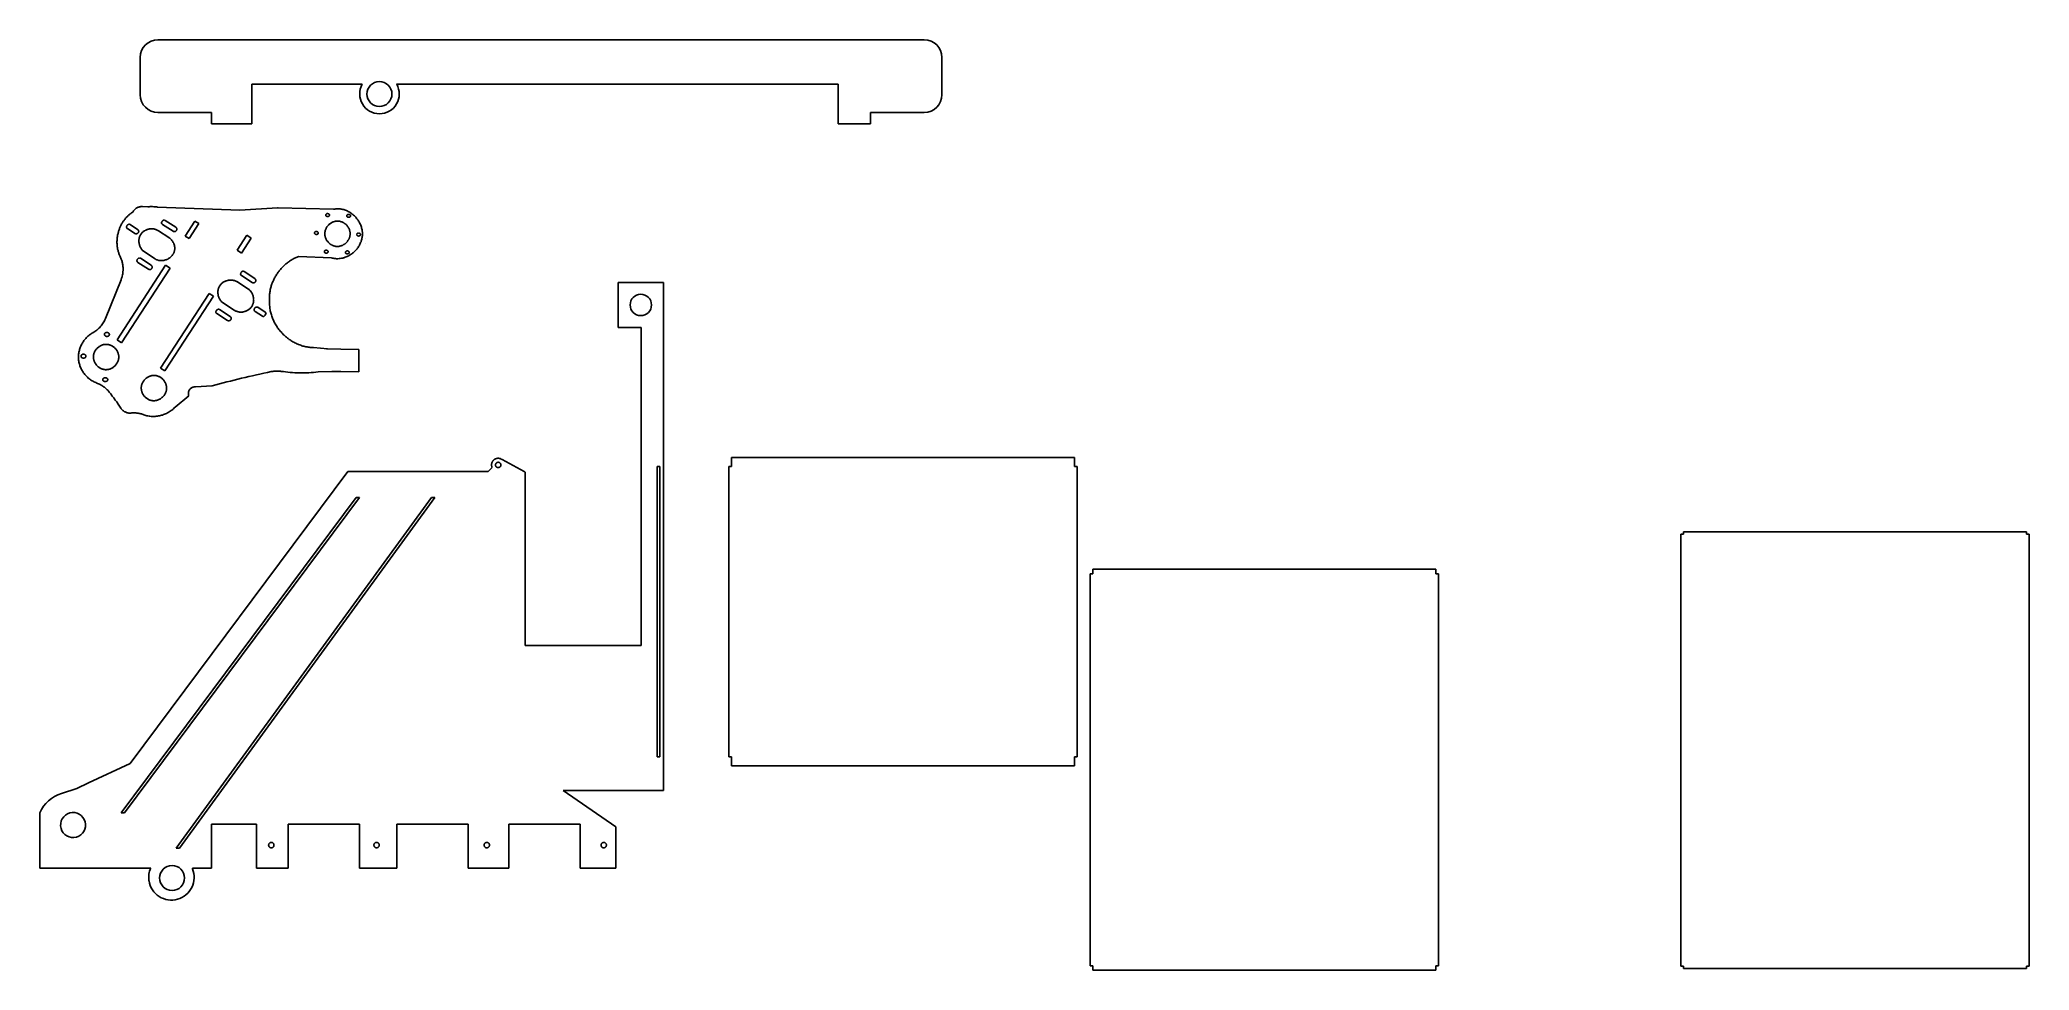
# Model space of a CAD drawing. Header units: inches. Extents: x 141 to 2374, y -6 to 1038.
import ezdxf

# ---------------------------------------------------------------- set-up
doc = ezdxf.new("R2010")
doc.units = ezdxf.units.IN
doc.header["$MEASUREMENT"] = 0
doc.linetypes.add('Continuous2', pattern=[0])
doc.layers.add('Nível_Padrão', color=1, linetype='Continuous')

msp = doc.modelspace()

# ---------------------------------------------------------------- linework, layer by layer
at = {"color": 3, "linetype": 'Continuous2', "lineweight": -3, "true_color": 0x00ff00}
for p, q in [((836.8, 559.4), (833.8, 559.4)), ((833.8, 233.6), (833.8, 559.4)), ((836.8, 233.6), (836.8, 559.4)), ((914.3, 233.6), (914.3, 559.4)), ((914.3, 559.4), (917.3, 559.4)), ((917.3, 569.6), (1302.3, 569.6)), ((917.3, 569.6), (917.3, 559.4)), ((1302.3, 569.6), (1302.3, 559.4)), ((1305.3, 559.4), (1302.3, 559.4)), ((1305.3, 559.4), (1305.3, 233.6)), ((1983, 483.5), (1986, 483.5)), ((1983, -1.5), (1983, 483.5)), ((1986, 486), (2371, 486)), ((1986, 483.5), (1986, 486)), ((2371, 486), (2371, 483.5)), ((2374, 483.5), (2371, 483.5)), ((2374, 483.5), (2374, -1.5)), ((1319.9, 439), (1322.9, 439)), ((1319.9, -1), (1319.9, 439)), ((1322.9, 444), (1707.9, 444)), ((1322.9, 444), (1322.9, 439)), ((1707.9, 444), (1707.9, 439)), ((1710.9, 439), (1707.9, 439)), ((1710.9, 439), (1710.9, -1)), ((836.8, 233.6), (833.8, 233.6)), ((914.3, 233.6), (917.3, 233.6)), ((917.3, 233.6), (917.3, 223.4)), ((1302.3, 223.4), (917.3, 223.4)), ((1305.3, 233.6), (1302.3, 233.6)), ((1302.3, 223.4), (1302.3, 233.6)), ((1319.9, -1), (1322.9, -1)), ((1322.9, -1), (1322.9, -6)), ((1707.9, -6), (1322.9, -6)), ((1710.9, -1), (1707.9, -1)), ((1707.9, -6), (1707.9, -1)), ((1983, -1.5), (1986, -1.5)), ((1986, -4), (1986, -1.5)), ((2371, -4), (1986, -4)), ((2374, -1.5), (2371, -1.5)), ((2371, -4), (2371, -1.5))]:
    msp.add_line(p, q, dxfattribs=at)
at = {"layer": 'Nível_Padrão', "color": 1, "linetype": 'Continuous2', "lineweight": -3, "true_color": 0xff0000}
for p, q in [((273.4, 1038.4), (313.4, 1038.4)), ((313.4, 1038.4), (333.4, 1038.4)), ((333.4, 1038.4), (1073.4, 1038.4)), ((1073.4, 1038.4), (1093.4, 1038.4)), ((1093.4, 1038.4), (1133.4, 1038.4)), ((253.4, 976.7), (253.4, 1018.4)), ((1153.4, 1018.4), (1153.4, 976.7)), ((502.6, 988.4), (378.6, 988.4)), ((378.6, 988.4), (378.6, 943.9)), ((1037.1, 988.4), (541.3, 988.4)), ((1037.1, 943.9), (1037.1, 988.4)), ((333.4, 956.7), (273.4, 956.7)), ((333.4, 943.9), (333.4, 956.7)), ((378.6, 943.9), (333.4, 943.9)), ((1073.4, 943.9), (1037.1, 943.9)), ((1133.4, 956.7), (1073.4, 956.7)), ((1073.4, 956.7), (1073.4, 943.9)), ((247.7, 848.2), (248.3, 848.7)), ((248.3, 848.7), (249, 849.2)), ((249, 849.2), (249.7, 849.6)), ((249.7, 849.6), (250.4, 850)), ((250.4, 850), (251.2, 850.3)), ((251.2, 850.3), (251.9, 850.6)), ((251.9, 850.6), (252.7, 850.8)), ((252.7, 850.8), (253.5, 851)), ((253.5, 851), (254.3, 851.1)), ((254.3, 851.1), (255.2, 851.1)), ((255.2, 851.1), (256, 851.1)), ((256, 851.1), (261.9, 850.9)), ((261.9, 850.9), (263.3, 851)), ((263.3, 851), (264.7, 851.1)), ((264.7, 851.1), (266.1, 851.1)), ((266.1, 851.1), (267.4, 851.1)), ((267.4, 851.1), (268.8, 851)), ((268.8, 851), (270.2, 850.9)), ((270.2, 850.9), (271.6, 850.7)), ((271.6, 850.7), (272.9, 850.5)), ((272.9, 850.5), (365.3, 847.2)), ((365.3, 847.2), (407.5, 849.8)), ((407.5, 849.8), (408.4, 849.9)), ((408.4, 849.9), (470.5, 848.2)), ((230, 826), (230.3, 826.8)), ((230.3, 826.8), (230.7, 827.6)), ((230.7, 827.6), (231, 828.4)), ((231, 828.4), (231.4, 829.2)), ((231.4, 829.2), (231.8, 830)), ((231.8, 830), (232.2, 830.8)), ((232.2, 830.8), (232.6, 831.6)), ((232.6, 831.6), (233, 832.4)), ((233, 832.4), (233.5, 833.1)), ((233.5, 833.1), (234, 833.9)), ((234, 833.9), (234.4, 834.6)), ((234.4, 834.6), (235, 835.3)), ((235, 835.3), (235.5, 836)), ((235.5, 836), (236, 836.7)), ((236, 836.7), (236.6, 837.4)), ((236.6, 837.4), (237.1, 838.1)), ((237.1, 838.1), (237.7, 838.8)), ((237.7, 838.8), (238.3, 839.4)), ((238.1, 828.2), (238.2, 828.5)), ((238.1, 828), (238.1, 828.2)), ((238.1, 827.8), (238.1, 828)), ((238.2, 827.5), (238.1, 827.8)), ((238.2, 828.7), (238.3, 829)), ((238.2, 828.5), (238.2, 828.7)), ((238.3, 827.3), (238.2, 827.5)), ((238.3, 839.4), (238.9, 840)), ((238.3, 829.2), (238.4, 829.4)), ((238.3, 829), (238.3, 829.2)), ((238.4, 827.1), (238.3, 827.3)), ((238.4, 829.4), (238.6, 829.7)), ((238.5, 826.9), (238.4, 827.1)), ((238.6, 826.7), (238.5, 826.9)), ((238.6, 829.7), (238.7, 829.9)), ((238.8, 826.5), (238.6, 826.7)), ((238.7, 829.9), (238.8, 830.1)), ((238.8, 830.1), (239, 830.3)), ((239, 826.4), (238.8, 826.5)), ((238.9, 840), (239.5, 840.7)), ((239, 830.3), (239.2, 830.5)), ((247.4, 820.9), (239, 826.4)), ((239.2, 830.5), (239.4, 830.7)), ((239.4, 830.7), (239.6, 830.8)), ((239.5, 840.7), (240.2, 841.3)), ((239.6, 830.8), (239.8, 830.9)), ((239.8, 830.9), (240, 831.1)), ((240, 831.1), (240.2, 831.2)), ((240.2, 841.3), (240.8, 841.9)), ((240.2, 831.2), (240.4, 831.2)), ((240.4, 831.2), (240.6, 831.3)), ((240.6, 831.3), (240.9, 831.3)), ((240.8, 841.9), (241.5, 842.4)), ((240.9, 831.3), (241.1, 831.3)), ((241.1, 831.3), (241.3, 831.3)), ((241.3, 831.3), (241.6, 831.2)), ((241.5, 842.4), (242.2, 843)), ((241.6, 831.2), (241.8, 831.1)), ((241.8, 831.1), (242, 831)), ((242, 831), (250.4, 825.5)), ((242.2, 843), (242.9, 843.5)), ((242.9, 843.5), (243.6, 844)), ((243.6, 844), (244.3, 844.5)), ((244.3, 844.5), (245.1, 845)), ((245.1, 845), (245.5, 845.7)), ((245.5, 845.7), (246, 846.4)), ((246, 846.4), (246.5, 847)), ((246.5, 847), (247.1, 847.6)), ((247.1, 847.6), (247.7, 848.2)), ((277.5, 833.5), (277.6, 833.7)), ((277.5, 833.2), (277.5, 833.5)), ((277.5, 833), (277.5, 833.2)), ((277.5, 832.7), (277.5, 833)), ((277.5, 832.5), (277.5, 832.7)), ((277.5, 832.3), (277.5, 832.5)), ((277.6, 832.1), (277.5, 832.3)), ((277.6, 833.7), (277.7, 833.9)), ((277.7, 831.8), (277.6, 832.1)), ((277.7, 833.9), (277.8, 834.2)), ((277.8, 831.6), (277.7, 831.8)), ((277.8, 834.2), (277.9, 834.4)), ((278, 831.5), (277.8, 831.6)), ((277.9, 834.4), (278, 834.6)), ((278, 834.6), (278.2, 834.8)), ((278.2, 831.3), (278, 831.5)), ((278.2, 834.8), (278.3, 835)), ((278.4, 831.1), (278.2, 831.3)), ((278.3, 835), (278.5, 835.2)), ((290.3, 823.4), (278.4, 831.1)), ((278.5, 835.2), (278.7, 835.4)), ((278.7, 835.4), (278.9, 835.6)), ((278.9, 835.6), (279.1, 835.7)), ((279.1, 835.7), (279.3, 835.8)), ((279.3, 835.8), (279.5, 835.9)), ((279.5, 835.9), (279.7, 836)), ((279.7, 836), (280, 836)), ((280, 836), (280.2, 836.1)), ((280.2, 836.1), (280.4, 836.1)), ((280.4, 836.1), (280.7, 836)), ((280.7, 836), (280.9, 836)), ((280.9, 836), (281.1, 835.9)), ((281.1, 835.9), (281.4, 835.7)), ((281.4, 835.7), (293.3, 828)), ((293.3, 828), (293.6, 827.8)), ((293.6, 827.8), (293.8, 827.5)), ((293.8, 827.5), (294.1, 827.2)), ((294.1, 827.2), (294.2, 826.9)), ((294.2, 826.9), (294.4, 826.6)), ((294.4, 826.6), (294.5, 826.3)), ((304, 818.1), (314.9, 834.9)), ((319.3, 832), (308.5, 815.2)), ((314.9, 834.9), (319.3, 832)), ((461.7, 842), (461.8, 842.2)), ((461.7, 841.9), (461.7, 842)), ((461.7, 841.7), (461.7, 841.9)), ((461.7, 841.5), (461.7, 841.7)), ((461.7, 841.3), (461.7, 841.5)), ((461.7, 841.1), (461.7, 841.3)), ((461.8, 840.9), (461.7, 841.1)), ((461.7, 825.9), (462, 826.5)), ((461.8, 842.2), (461.9, 842.4)), ((461.9, 840.8), (461.8, 840.9)), ((461.9, 842.4), (462, 842.5)), ((462, 840.6), (461.9, 840.8)), ((462, 842.5), (462.1, 842.7)), ((462.1, 840.5), (462, 840.6)), ((462, 826.5), (462.3, 827.1)), ((462.1, 842.7), (462.2, 842.8)), ((462.3, 840.4), (462.1, 840.5)), ((462.2, 842.8), (462.4, 842.9)), ((462.4, 840.3), (462.3, 840.4)), ((462.3, 827.1), (462.7, 827.7)), ((462.4, 842.9), (462.5, 843)), ((462.6, 840.2), (462.4, 840.3)), ((462.5, 843), (462.7, 843.1)), ((462.8, 840.1), (462.6, 840.2)), ((462.7, 843.1), (462.9, 843.1)), ((462.7, 827.7), (463, 828.3)), ((462.9, 840), (462.8, 840.1)), ((462.9, 843.1), (463, 843.2)), ((463.3, 839.9), (462.9, 840)), ((463, 843.2), (463.4, 843.2)), ((463, 828.3), (463.4, 828.9)), ((463.7, 839.9), (463.3, 839.9)), ((463.4, 843.2), (463.8, 843.2)), ((463.4, 828.9), (463.9, 829.4)), ((464.1, 839.9), (463.7, 839.9)), ((463.8, 843.2), (464.2, 843.2)), ((463.9, 829.4), (464.3, 829.9)), ((464.5, 840), (464.1, 839.9)), ((464.2, 843.2), (464.6, 843.1)), ((464.3, 829.9), (464.8, 830.4)), ((464.7, 840), (464.5, 840)), ((464.6, 843.1), (464.8, 843.1)), ((464.8, 840.1), (464.7, 840)), ((464.8, 843.1), (464.9, 843)), ((465, 840.2), (464.8, 840.1)), ((464.8, 830.4), (465.3, 830.9)), ((464.9, 843), (465.1, 842.9)), ((465.2, 840.3), (465, 840.2)), ((465.1, 842.9), (465.2, 842.8)), ((465.2, 842.8), (465.4, 842.7)), ((465.3, 840.4), (465.2, 840.3)), ((465.4, 840.5), (465.3, 840.4)), ((465.3, 830.9), (465.8, 831.4)), ((465.4, 842.7), (465.5, 842.5)), ((465.6, 840.6), (465.4, 840.5)), ((465.5, 842.5), (465.6, 842.4)), ((465.6, 842.4), (465.7, 842.2)), ((465.7, 840.8), (465.6, 840.6)), ((465.7, 842.2), (465.8, 842.1)), ((465.8, 841.1), (465.7, 840.9)), ((465.7, 840.9), (465.7, 840.8)), ((465.8, 842.1), (465.8, 841.9)), ((465.8, 841.9), (465.9, 841.7)), ((465.9, 841.5), (465.8, 841.3)), ((465.8, 841.3), (465.8, 841.1)), ((465.8, 831.4), (466.4, 831.8)), ((465.9, 841.7), (465.9, 841.5)), ((466.4, 831.8), (466.9, 832.2)), ((466.9, 832.2), (467.5, 832.6)), ((467.5, 832.6), (468.1, 833)), ((468.1, 833), (468.7, 833.3)), ((468.7, 833.3), (469.3, 833.6)), ((469.3, 833.6), (470, 833.9)), ((470, 833.9), (470.6, 834.1)), ((470.5, 848.2), (471.8, 848.4)), ((470.6, 834.1), (471.3, 834.4)), ((471.3, 834.4), (471.9, 834.5)), ((471.8, 848.4), (473.1, 848.6)), ((471.9, 834.5), (472.6, 834.7)), ((472.6, 834.7), (473.3, 834.8)), ((473.1, 848.6), (474.5, 848.6)), ((473.3, 834.8), (474, 834.9)), ((474, 834.9), (474.7, 834.9)), ((474.5, 848.6), (475.9, 848.6)), ((474.7, 834.9), (475.4, 834.9)), ((475.4, 834.9), (475.9, 834.8)), ((475.9, 848.6), (476.9, 848.6)), ((475.9, 834.8), (476.4, 834.8)), ((476.4, 834.8), (476.9, 834.7)), ((476.9, 848.6), (477.9, 848.5)), ((476.9, 834.7), (477.4, 834.6)), ((477.4, 834.6), (477.9, 834.5)), ((477.9, 848.5), (478.9, 848.3)), ((477.9, 834.5), (478.3, 834.4)), ((478.3, 834.4), (478.4, 834.4)), ((478.4, 834.4), (478.9, 834.2)), ((478.9, 848.3), (479.9, 848.1)), ((478.9, 834.2), (479.4, 834.1)), ((479.4, 834.1), (479.9, 833.9)), ((479.9, 848.1), (480.8, 848)), ((479.9, 833.9), (480.4, 833.6)), ((480.4, 833.6), (480.9, 833.4)), ((480.8, 848), (480.9, 847.9)), ((480.9, 847.9), (481.6, 847.8)), ((480.9, 833.4), (481.4, 833.1)), ((481.4, 833.1), (481.9, 832.9)), ((481.6, 847.8), (481.9, 847.7)), ((481.9, 847.7), (482.9, 847.4)), ((481.9, 832.9), (482.4, 832.6)), ((482.4, 832.6), (482.8, 832.3)), ((482.8, 832.3), (483.2, 831.9)), ((482.9, 847.4), (483.9, 847)), ((483.2, 831.9), (483.7, 831.6)), ((483.7, 831.6), (484.1, 831.2)), ((483.9, 847), (484.9, 846.6)), ((484.1, 831.2), (484.5, 830.9)), ((484.5, 830.9), (484.9, 830.5)), ((484.9, 846.6), (485.8, 846.2)), ((484.9, 830.5), (485.3, 830.1)), ((485.3, 840.8), (485.4, 841)), ((485.4, 840.6), (485.3, 840.8)), ((485.3, 830.1), (485.6, 829.7)), ((485.4, 841.2), (485.5, 841.4)), ((485.4, 841), (485.4, 841.2)), ((485.4, 840.4), (485.4, 840.6)), ((485.4, 840.2), (485.4, 840.4)), ((485.5, 840.1), (485.4, 840.2)), ((485.5, 841.4), (485.6, 841.5)), ((485.6, 839.9), (485.5, 840.1)), ((485.6, 841.5), (485.7, 841.7)), ((485.7, 839.8), (485.6, 839.9)), ((485.6, 829.7), (486, 829.2)), ((485.7, 841.7), (485.8, 841.8)), ((485.8, 839.6), (485.7, 839.8)), ((485.8, 846.2), (486.8, 845.7)), ((485.8, 841.8), (485.9, 841.9)), ((486, 839.5), (485.8, 839.6)), ((485.9, 841.9), (486, 842)), ((486, 842), (486.2, 842.1)), ((486.1, 839.4), (486, 839.5)), ((486, 829.2), (486.3, 828.8)), ((486.3, 839.3), (486.1, 839.4)), ((486.2, 842.1), (486.4, 842.2)), ((486.4, 839.2), (486.3, 839.3)), ((486.3, 828.8), (486.6, 828.3)), ((486.4, 842.2), (486.5, 842.3)), ((486.6, 839.2), (486.4, 839.2)), ((486.5, 842.3), (486.7, 842.3)), ((487, 839.1), (486.6, 839.2)), ((486.6, 828.3), (486.9, 827.9)), ((486.7, 842.3), (487.1, 842.4)), ((486.8, 845.7), (487.7, 845.2)), ((486.9, 827.9), (487.2, 827.4)), ((487.4, 839.1), (487, 839.1)), ((487.1, 842.4), (487.5, 842.4)), ((487.2, 827.4), (487.5, 826.9)), ((487.8, 839.1), (487.4, 839.1)), ((487.5, 842.4), (487.9, 842.4)), ((487.5, 826.9), (487.7, 826.4)), ((487.7, 845.2), (488.7, 844.7)), ((487.7, 826.4), (488, 826)), ((488.2, 839.1), (487.8, 839.1)), ((487.9, 842.4), (488.3, 842.3)), ((488.3, 839.2), (488.2, 839.1)), ((488.3, 842.3), (488.5, 842.2)), ((488.5, 839.2), (488.3, 839.2)), ((488.5, 842.2), (488.6, 842.1)), ((488.7, 839.3), (488.5, 839.2)), ((488.6, 842.1), (488.8, 842)), ((488.7, 844.7), (489.6, 844.1)), ((488.8, 839.4), (488.7, 839.3)), ((488.8, 842), (488.9, 841.9)), ((489, 839.5), (488.8, 839.4)), ((488.9, 841.9), (489.1, 841.8)), ((489.1, 839.6), (489, 839.5)), ((489.1, 841.8), (489.2, 841.7)), ((489.2, 839.8), (489.1, 839.6)), ((489.2, 841.7), (489.3, 841.5)), ((489.3, 839.9), (489.2, 839.8)), ((489.3, 841.5), (489.4, 841.4)), ((489.4, 840.1), (489.3, 839.9)), ((489.4, 841.4), (489.5, 841.2)), ((489.5, 840.3), (489.4, 840.1)), ((489.5, 841.2), (489.5, 841)), ((489.5, 841), (489.5, 840.8)), ((489.5, 840.8), (489.5, 840.6)), ((489.5, 840.6), (489.5, 840.4)), ((489.5, 840.4), (489.5, 840.3)), ((489.6, 844.1), (490.5, 843.5)), ((490.5, 843.5), (491.3, 842.8)), ((491.3, 842.8), (492.2, 842.2)), ((492.2, 842.2), (493, 841.5)), ((493, 841.5), (493.8, 840.7)), ((493.8, 840.7), (494.6, 840)), ((494.6, 840), (495.3, 839.2)), ((495.3, 839.2), (496, 838.4)), ((496, 838.4), (496.7, 837.5)), ((496.7, 837.5), (497.4, 836.7)), ((497.4, 836.7), (498, 835.8)), ((498, 835.8), (498.6, 834.9)), ((498.6, 834.9), (499.1, 834)), ((499.1, 834), (499.7, 833)), ((499.7, 833), (500.1, 832.1)), ((500.1, 832.1), (500.6, 831.1)), ((500.6, 831.1), (501, 830.1)), ((501, 830.1), (501.4, 829.1)), ((501.4, 829.1), (501.7, 828.1)), ((501.7, 828.1), (502, 827)), ((502, 827), (502.3, 826)), ((227.3, 812.1), (227.4, 813)), ((227.3, 811.3), (227.3, 812.1)), ((227.3, 810.4), (227.3, 811.3)), ((227.4, 809.5), (227.3, 810.4)), ((227.4, 813.9), (227.5, 814.8)), ((227.4, 813), (227.4, 813.9)), ((227.4, 808.6), (227.4, 809.5)), ((227.5, 807.7), (227.4, 808.6)), ((227.5, 814.8), (227.6, 815.7)), ((227.6, 806.9), (227.5, 807.7)), ((227.6, 815.7), (227.7, 816.6)), ((227.7, 806), (227.6, 806.9)), ((227.7, 816.6), (227.8, 817.4)), ((227.8, 805.1), (227.7, 806)), ((227.8, 817.4), (227.9, 818.3)), ((228, 804.3), (227.8, 805.1)), ((227.9, 818.3), (228.1, 819.2)), ((228.1, 803.4), (228, 804.3)), ((228.1, 819.2), (228.3, 820)), ((228.3, 820), (228.5, 820.9)), ((228.5, 820.9), (228.7, 821.8)), ((228.7, 821.8), (228.9, 822.6)), ((228.9, 822.6), (229.1, 823.5)), ((229.1, 823.5), (229.4, 824.3)), ((229.4, 824.3), (229.7, 825.1)), ((229.7, 825.1), (230, 826)), ((247.7, 820.8), (247.4, 820.9)), ((248.1, 820.6), (247.7, 820.8)), ((248.4, 820.6), (248.1, 820.6)), ((248.8, 820.6), (248.4, 820.6)), ((249.1, 820.6), (248.8, 820.6)), ((249.5, 820.7), (249.1, 820.6)), ((249.8, 820.8), (249.5, 820.7)), ((250.1, 820.9), (249.8, 820.8)), ((250.4, 821.1), (250.1, 820.9)), ((250.4, 825.5), (250.7, 825.3)), ((250.7, 821.3), (250.4, 821.1)), ((250.7, 825.3), (251, 825.1)), ((251, 821.6), (250.7, 821.3)), ((251, 825.1), (251.2, 824.8)), ((251.2, 821.8), (251, 821.6)), ((251.2, 824.8), (251.4, 824.5)), ((251.4, 822.1), (251.2, 821.8)), ((251.4, 824.5), (251.5, 824.2)), ((251.5, 822.4), (251.4, 822.1)), ((251.5, 824.2), (251.6, 823.8)), ((251.6, 822.8), (251.5, 822.4)), ((251.6, 823.8), (251.7, 823.5)), ((251.7, 823.1), (251.6, 822.8)), ((251.7, 823.5), (251.7, 823.1)), ((252, 814.1), (252.1, 814.7)), ((252, 813.4), (252, 814.1)), ((252, 812.7), (252, 813.4)), ((252, 812), (252, 812.7)), ((252, 811.3), (252, 812)), ((252.1, 810.6), (252, 811.3)), ((252.1, 814.7), (252.3, 815.4)), ((252.2, 809.9), (252.1, 810.6)), ((252.3, 809.2), (252.2, 809.9)), ((252.3, 815.4), (252.4, 816.1)), ((252.5, 808.5), (252.3, 809.2)), ((252.4, 816.1), (252.6, 816.8)), ((252.6, 807.9), (252.5, 808.5)), ((252.6, 816.8), (252.8, 817.4)), ((252.9, 807.2), (252.6, 807.9)), ((252.8, 817.4), (253.1, 818.1)), ((253.1, 806.6), (252.9, 807.2)), ((253.1, 818.1), (253.4, 818.7)), ((253.4, 805.9), (253.1, 806.6)), ((253.4, 818.7), (253.7, 819.3)), ((253.7, 805.3), (253.4, 805.9)), ((253.7, 819.3), (254.1, 819.9)), ((254, 804.7), (253.7, 805.3)), ((254.4, 804.1), (254, 804.7)), ((254.1, 819.9), (254.5, 820.5)), ((254.8, 803.5), (254.4, 804.1)), ((254.5, 820.5), (254.9, 821)), ((254.9, 821), (255.4, 821.5)), ((255.4, 821.5), (255.8, 822)), ((255.8, 822), (256.3, 822.5)), ((256.3, 822.5), (256.9, 823)), ((256.9, 823), (257.4, 823.4)), ((257.4, 823.4), (258, 823.8)), ((258, 823.8), (258.6, 824.1)), ((258.6, 824.1), (259.2, 824.5)), ((259.2, 824.5), (259.8, 824.8)), ((259.8, 824.8), (260.4, 825.1)), ((260.4, 825.1), (261.1, 825.3)), ((261.1, 825.3), (261.8, 825.5)), ((261.8, 825.5), (262.4, 825.7)), ((262.4, 825.7), (263.1, 825.9)), ((263.1, 825.9), (263.8, 826)), ((263.8, 826), (264.5, 826.1)), ((264.5, 826.1), (265.2, 826.2)), ((265.2, 826.2), (265.9, 826.2)), ((265.9, 826.2), (266.6, 826.2)), ((266.6, 826.2), (267.3, 826.2)), ((267.3, 826.2), (267.9, 826.1)), ((267.9, 826.1), (268.6, 826)), ((268.6, 826), (269.3, 825.9)), ((269.3, 825.9), (270, 825.7)), ((270, 825.7), (270.7, 825.6)), ((270.7, 825.6), (271.3, 825.3)), ((271.3, 825.3), (271.9, 825.1)), ((271.9, 825.1), (272.6, 824.8)), ((272.6, 824.8), (273.2, 824.4)), ((273.2, 824.4), (273.8, 824.1)), ((273.8, 824.1), (285.7, 816.3)), ((285.7, 816.3), (286.1, 816.1)), ((286.1, 816.1), (286.5, 815.8)), ((286.5, 815.8), (286.9, 815.5)), ((286.9, 815.5), (287.2, 815.2)), ((287.2, 815.2), (287.6, 814.9)), ((287.6, 814.9), (287.9, 814.6)), ((287.9, 814.6), (288.5, 813.9)), ((288.5, 813.9), (289.1, 813.2)), ((289.1, 813.2), (289.7, 812.5)), ((289.7, 812.5), (290.2, 811.7)), ((290.2, 811.7), (290.6, 810.9)), ((290.6, 823.2), (290.3, 823.4)), ((291, 823.1), (290.6, 823.2)), ((290.6, 810.9), (291, 810.1)), ((291.3, 823), (291, 823.1)), ((291, 810.1), (291.3, 809.3)), ((291.7, 823), (291.3, 823)), ((291.3, 809.3), (291.6, 808.4)), ((291.6, 808.4), (291.9, 807.5)), ((292, 823), (291.7, 823)), ((291.9, 807.5), (292, 806.6)), ((292.4, 823.1), (292, 823)), ((292, 806.6), (292.1, 806.2)), ((292.1, 806.2), (292.2, 805.7)), ((292.2, 805.7), (292.2, 805.2)), ((292.2, 805.2), (292.2, 804.8)), ((292.2, 804.8), (292.2, 804.3)), ((292.2, 804.3), (292.2, 803.9)), ((292.7, 823.2), (292.4, 823.1)), ((293, 823.3), (292.7, 823.2)), ((293.3, 823.5), (293, 823.3)), ((293.6, 823.7), (293.3, 823.5)), ((293.9, 824), (293.6, 823.7)), ((294.1, 824.3), (293.9, 824)), ((294.3, 824.6), (294.1, 824.3)), ((294.4, 824.9), (294.3, 824.6)), ((294.5, 825.2), (294.4, 824.9)), ((294.5, 826.3), (294.6, 825.9)), ((294.6, 825.6), (294.5, 825.2)), ((294.6, 825.9), (294.6, 825.6)), ((308.5, 815.2), (304, 818.1)), ((362.1, 802.2), (373, 819)), ((378.1, 815.7), (367.2, 798.9)), ((373, 819), (378.1, 815.7)), ((449.1, 822), (449.2, 822.1)), ((449.1, 821.8), (449.1, 822)), ((449.1, 821.6), (449.1, 821.8)), ((449.1, 821.4), (449.1, 821.6)), ((449.1, 821.2), (449.1, 821.4)), ((449.2, 821), (449.1, 821.2)), ((449.2, 822.1), (449.3, 822.3)), ((449.2, 820.8), (449.2, 821)), ((449.3, 820.7), (449.2, 820.8)), ((449.3, 822.3), (449.4, 822.4)), ((449.4, 820.5), (449.3, 820.7)), ((449.4, 822.4), (449.5, 822.6)), ((449.5, 820.4), (449.4, 820.5)), ((449.5, 822.6), (449.6, 822.7)), ((449.7, 820.3), (449.5, 820.4)), ((449.6, 822.7), (449.8, 822.8)), ((449.8, 820.2), (449.7, 820.3)), ((449.8, 822.8), (449.9, 822.9)), ((450, 820.1), (449.8, 820.2)), ((449.9, 822.9), (450.1, 823)), ((450.2, 820), (450, 820.1)), ((450.1, 823), (450.3, 823)), ((450.3, 820), (450.2, 820)), ((450.3, 823), (450.5, 823.1)), ((450.7, 819.9), (450.3, 820)), ((450.5, 823.1), (450.8, 823.2)), ((451.1, 819.8), (450.7, 819.9)), ((450.8, 823.2), (451.2, 823.2)), ((451.5, 819.8), (451.1, 819.8)), ((451.2, 823.2), (451.6, 823.1)), ((451.9, 819.9), (451.5, 819.8)), ((451.6, 823.1), (452, 823)), ((452.1, 820), (451.9, 819.9)), ((452, 823), (452.2, 823)), ((452.2, 820), (452.1, 820)), ((452.2, 823), (452.4, 822.9)), ((452.4, 820.1), (452.2, 820)), ((452.4, 822.9), (452.5, 822.8)), ((452.6, 820.2), (452.4, 820.1)), ((452.5, 822.8), (452.7, 822.7)), ((452.7, 820.3), (452.6, 820.2)), ((452.7, 822.7), (452.8, 822.6)), ((452.8, 820.4), (452.7, 820.3)), ((452.8, 822.6), (452.9, 822.5)), ((453, 820.6), (452.8, 820.4)), ((452.9, 822.5), (453, 822.3)), ((453, 822.3), (453.1, 822.2)), ((453.1, 820.7), (453, 820.6)), ((453.1, 822.2), (453.2, 822)), ((453.2, 821), (453.1, 820.9)), ((453.1, 820.9), (453.1, 820.7)), ((453.2, 822), (453.2, 821.8)), ((453.2, 821.8), (453.3, 821.6)), ((453.3, 821.2), (453.2, 821)), ((453.3, 821.6), (453.3, 821.4)), ((453.3, 821.4), (453.3, 821.2)), ((460.6, 821.2), (460.7, 821.9)), ((460.6, 820.6), (460.6, 821.2)), ((460.6, 820), (460.6, 820.6)), ((460.7, 819.3), (460.6, 820)), ((460.7, 822.5), (460.9, 823.2)), ((460.7, 821.9), (460.7, 822.5)), ((460.8, 818.6), (460.7, 819.3)), ((460.9, 817.9), (460.8, 818.6)), ((460.9, 823.2), (461, 823.9)), ((461.1, 817.3), (460.9, 817.9)), ((461, 823.9), (461.2, 824.6)), ((461.3, 816.6), (461.1, 817.3)), ((461.2, 824.6), (461.4, 825.2)), ((461.5, 816), (461.3, 816.6)), ((461.4, 825.2), (461.7, 825.9)), ((461.7, 815.4), (461.5, 816)), ((462, 814.8), (461.7, 815.4)), ((462.3, 814.2), (462, 814.8)), ((462.7, 813.6), (462.3, 814.2)), ((463, 813), (462.7, 813.6)), ((463.4, 812.4), (463, 813)), ((463.9, 811.9), (463.4, 812.4)), ((464.3, 811.4), (463.9, 811.9)), ((464.8, 810.9), (464.3, 811.4)), ((465.2, 810.4), (464.8, 810.9)), ((465.7, 809.9), (465.2, 810.4)), ((466.3, 809.5), (465.7, 809.9)), ((466.8, 809.1), (466.3, 809.5)), ((467.4, 808.7), (466.8, 809.1)), ((467.9, 808.4), (467.4, 808.7)), ((468.5, 808), (467.9, 808.4)), ((469.1, 807.7), (468.5, 808)), ((469.7, 807.4), (469.1, 807.7)), ((470.4, 807.2), (469.7, 807.4)), ((471, 807), (470.4, 807.2)), ((471.7, 806.8), (471, 807)), ((472.3, 806.6), (471.7, 806.8)), ((473, 806.5), (472.3, 806.6)), ((473.7, 806.4), (473, 806.5)), ((474.3, 806.4), (473.7, 806.4)), ((475.1, 806.4), (474.3, 806.4)), ((475.8, 806.4), (475.1, 806.4)), ((476.5, 806.5), (475.8, 806.4)), ((477.2, 806.6), (476.5, 806.5)), ((477.9, 806.8), (477.2, 806.6)), ((478.4, 806.9), (477.9, 806.8)), ((478.6, 807), (478.4, 806.9)), ((479.2, 807.2), (478.6, 807)), ((479.9, 807.4), (479.2, 807.2)), ((480.4, 807.6), (479.9, 807.4)), ((480.8, 807.9), (480.4, 807.6)), ((481.3, 808.1), (480.8, 807.9)), ((481.7, 808.4), (481.3, 808.1)), ((482.2, 808.6), (481.7, 808.4)), ((482.6, 808.9), (482.2, 808.6)), ((483, 809.2), (482.6, 808.9)), ((483.4, 809.5), (483, 809.2)), ((483.8, 809.8), (483.4, 809.5)), ((484.2, 810.2), (483.8, 809.8)), ((484.6, 810.5), (484.2, 810.2)), ((485, 810.9), (484.6, 810.5)), ((485.3, 811.3), (485, 810.9)), ((485.7, 811.7), (485.3, 811.3)), ((486, 812.1), (485.7, 811.7)), ((486.3, 812.5), (486, 812.1)), ((486.6, 812.9), (486.3, 812.5)), ((486.9, 813.3), (486.6, 812.9)), ((487.2, 813.8), (486.9, 813.3)), ((487.4, 814.2), (487.2, 813.8)), ((487.7, 814.7), (487.4, 814.2)), ((487.9, 815.1), (487.7, 814.7)), ((488.1, 815.6), (487.9, 815.1)), ((488, 826), (488.2, 825.4)), ((488.3, 816.1), (488.1, 815.6)), ((488.2, 825.4), (488.4, 824.9)), ((488.5, 816.6), (488.3, 816.1)), ((488.4, 824.9), (488.5, 824.4)), ((488.5, 824.4), (488.7, 823.9)), ((488.6, 817.1), (488.5, 816.6)), ((488.7, 817.6), (488.6, 817.1)), ((488.7, 823.9), (488.8, 823.4)), ((488.9, 818.1), (488.7, 817.6)), ((488.8, 823.4), (488.9, 822.8)), ((488.9, 822.8), (489, 822.3)), ((489, 819.1), (488.9, 818.6)), ((488.9, 818.6), (488.9, 818.1)), ((489, 822.3), (489.1, 821.7)), ((489.1, 819.6), (489, 819.1)), ((489.1, 821.7), (489.1, 821.2)), ((489.1, 821.2), (489.1, 820.6)), ((489.1, 820.6), (489.1, 820.1)), ((489.1, 820.1), (489.1, 819.6)), ((496.5, 820.1), (496.4, 819.9)), ((496.4, 819.9), (496.5, 819.6)), ((496.6, 820.5), (496.5, 820.3)), ((496.5, 820.3), (496.5, 820.1)), ((496.5, 819.6), (496.5, 819.4)), ((496.5, 819.4), (496.6, 819.2)), ((496.7, 820.6), (496.6, 820.5)), ((496.6, 819.2), (496.7, 819)), ((496.8, 820.8), (496.7, 820.6)), ((496.7, 819), (496.8, 818.9)), ((497, 821), (496.8, 820.8)), ((496.8, 818.9), (496.9, 818.7)), ((497.4, 804.6), (496.8, 803.8)), ((496.9, 818.7), (497.1, 818.6)), ((497.2, 821.1), (497, 821)), ((497.1, 818.6), (497.2, 818.5)), ((497.5, 821.3), (497.2, 821.1)), ((497.2, 818.5), (497.5, 818.3)), ((498, 805.4), (497.4, 804.6)), ((497.7, 821.3), (497.5, 821.3)), ((497.5, 818.3), (497.7, 818.2)), ((498, 821.4), (497.7, 821.3)), ((497.7, 818.2), (498, 818.2)), ((498.2, 821.4), (498, 821.4)), ((498, 818.2), (498.3, 818.1)), ((498.5, 806.3), (498, 805.4)), ((498.5, 821.5), (498.2, 821.4)), ((498.3, 818.1), (498.6, 818.1)), ((498.8, 821.4), (498.5, 821.5)), ((499.1, 807.1), (498.5, 806.3)), ((498.6, 818.1), (498.8, 818.1)), ((499.1, 821.4), (498.8, 821.4)), ((498.8, 818.1), (499.1, 818.2)), ((499.3, 821.3), (499.1, 821.4)), ((499.1, 818.2), (499.4, 818.2)), ((499.6, 808), (499.1, 807.1)), ((499.6, 821.2), (499.3, 821.3)), ((499.4, 818.2), (499.6, 818.3)), ((499.8, 821.1), (499.6, 821.2)), ((499.6, 818.3), (499.9, 818.4)), ((500, 808.9), (499.6, 808)), ((500, 821), (499.8, 821.1)), ((499.9, 818.4), (500.1, 818.6)), ((500.2, 820.8), (500, 821)), ((500.5, 809.8), (500, 808.9)), ((500.1, 818.6), (500.3, 818.7)), ((500.4, 820.6), (500.2, 820.8)), ((500.3, 818.7), (500.4, 818.9)), ((500.5, 820.4), (500.4, 820.6)), ((500.4, 818.9), (500.5, 819.2)), ((500.6, 820.2), (500.5, 820.4)), ((500.5, 819.2), (500.6, 819.4)), ((500.9, 810.8), (500.5, 809.8)), ((500.6, 820), (500.6, 820.2)), ((500.6, 819.7), (500.6, 820)), ((500.6, 819.4), (500.6, 819.7)), ((501.3, 811.7), (500.9, 810.8)), ((501.6, 812.6), (501.3, 811.7)), ((501.9, 813.6), (501.6, 812.6)), ((502.1, 814.6), (501.9, 813.6)), ((502.4, 815.6), (502.1, 814.6)), ((502.3, 826), (502.5, 824.9)), ((502.5, 816.6), (502.4, 815.6)), ((502.5, 824.9), (502.6, 823.9)), ((502.7, 817.6), (502.5, 816.6)), ((502.6, 823.9), (502.7, 823)), ((502.7, 823), (502.8, 822.8)), ((502.8, 818.6), (502.7, 817.6)), ((502.8, 822.8), (502.8, 821.7)), ((502.8, 821.7), (502.9, 820.6)), ((502.9, 820.6), (502.8, 819.6)), ((502.8, 819.6), (502.8, 818.6)), ((506.1, 815.2), (506.1, 815.2)), ((506.1, 815.2), (506.1, 815.2)), ((506.1, 815.2), (506.1, 815.2)), ((506.1, 815.2), (506.1, 815.2)), ((506.1, 810.2), (506.1, 810.2)), ((506.1, 810.2), (506.1, 810.2)), ((506.1, 810.2), (506.1, 810.2)), ((506.1, 810.2), (506.1, 810.2)), ((227.5, 701.4), (281.9, 785.3)), ((228.3, 802.5), (228.1, 803.4)), ((228.5, 801.7), (228.3, 802.5)), ((228.8, 800.8), (228.5, 801.7)), ((229, 800), (228.8, 800.8)), ((229.3, 799.1), (229, 800)), ((229.6, 798.3), (229.3, 799.1)), ((229.9, 797.5), (229.6, 798.3)), ((230.2, 796.7), (229.9, 797.5)), ((230.6, 795.8), (230.2, 796.7)), ((231, 795), (230.6, 795.8)), ((231.4, 794.1), (231, 795)), ((231.8, 793.2), (231.4, 794.1)), ((232.1, 792.3), (231.8, 793.2)), ((232.5, 791.4), (232.1, 792.3)), ((232.8, 790.5), (232.5, 791.4)), ((286.9, 782), (232.5, 698.1)), ((233.1, 789.5), (232.8, 790.5)), ((233.3, 788.6), (233.1, 789.5)), ((233.5, 787.6), (233.3, 788.6)), ((233.7, 786.7), (233.5, 787.6)), ((233.9, 785.7), (233.7, 786.7)), ((234, 784.7), (233.9, 785.7)), ((234.1, 783.8), (234, 784.7)), ((234.2, 782.8), (234.1, 783.8)), ((234.2, 781.8), (234.2, 782.8)), ((234.2, 780.8), (234.2, 781.8)), ((249.8, 790.6), (249.9, 790.9)), ((249.8, 790.4), (249.8, 790.6)), ((249.8, 790.1), (249.8, 790.4)), ((249.8, 789.9), (249.8, 790.1)), ((249.9, 789.7), (249.8, 789.9)), ((249.9, 791.1), (250, 791.3)), ((249.9, 790.9), (249.9, 791.1)), ((249.9, 789.5), (249.9, 789.7)), ((250, 789.2), (249.9, 789.5)), ((250, 791.3), (250.1, 791.6)), ((250.2, 789), (250, 789.2)), ((250.1, 791.6), (250.2, 791.8)), ((250.2, 791.8), (250.4, 792)), ((250.3, 788.9), (250.2, 789)), ((250.5, 788.7), (250.3, 788.9)), ((250.4, 792), (250.5, 792.2)), ((250.5, 792.2), (250.7, 792.4)), ((250.7, 788.5), (250.5, 788.7)), ((250.7, 792.4), (250.8, 792.6)), ((262.7, 780.8), (250.7, 788.5)), ((250.8, 792.6), (251, 792.8)), ((251, 792.8), (251.2, 793)), ((251.2, 793), (251.4, 793.1)), ((251.4, 793.1), (251.6, 793.2)), ((251.6, 793.2), (251.9, 793.3)), ((251.9, 793.3), (252.1, 793.4)), ((252.1, 793.4), (252.3, 793.4)), ((252.3, 793.4), (252.5, 793.5)), ((252.5, 793.5), (252.8, 793.5)), ((252.8, 793.5), (253, 793.4)), ((253, 793.4), (253.2, 793.4)), ((253.2, 793.4), (253.5, 793.3)), ((253.5, 793.3), (253.7, 793.1)), ((253.7, 793.1), (265.6, 785.4)), ((255.2, 803), (254.8, 803.5)), ((255.6, 802.4), (255.2, 803)), ((256.1, 801.9), (255.6, 802.4)), ((256.6, 801.5), (256.1, 801.9)), ((257.1, 801), (256.6, 801.5)), ((257.7, 800.6), (257.1, 801)), ((258.3, 800.2), (257.7, 800.6)), ((270.2, 792.4), (258.3, 800.2)), ((265.6, 785.4), (265.9, 785.2)), ((265.9, 785.2), (266.2, 784.9)), ((266.2, 784.9), (266.4, 784.6)), ((266.4, 781.7), (266.2, 781.4)), ((266.4, 784.6), (266.6, 784.3)), ((266.6, 782), (266.4, 781.7)), ((266.6, 784.3), (266.7, 784)), ((266.8, 782.3), (266.6, 782)), ((266.7, 784), (266.8, 783.7)), ((266.8, 783.7), (266.9, 783.3)), ((266.9, 782.6), (266.8, 782.3)), ((266.9, 783.3), (266.9, 783)), ((266.9, 783), (266.9, 782.6)), ((270.6, 792.2), (270.2, 792.4)), ((271, 791.9), (270.6, 792.2)), ((271.4, 791.7), (271, 791.9)), ((271.9, 791.5), (271.4, 791.7)), ((272.3, 791.4), (271.9, 791.5)), ((272.7, 791.2), (272.3, 791.4)), ((273.1, 791.1), (272.7, 791.2)), ((273.6, 790.9), (273.1, 791.1)), ((274, 790.8), (273.6, 790.9)), ((274.5, 790.7), (274, 790.8)), ((274.9, 790.6), (274.5, 790.7)), ((275.4, 790.6), (274.9, 790.6)), ((275.8, 790.5), (275.4, 790.6)), ((276.3, 790.5), (275.8, 790.5)), ((276.7, 790.5), (276.3, 790.5)), ((277.2, 790.5), (276.7, 790.5)), ((278.1, 790.5), (277.2, 790.5)), ((279, 790.6), (278.1, 790.5)), ((279.9, 790.8), (279, 790.6)), ((280.8, 791), (279.9, 790.8)), ((281.7, 791.2), (280.8, 791)), ((282.6, 791.5), (281.7, 791.2)), ((281.9, 785.3), (286.9, 782)), ((283.4, 791.9), (282.6, 791.5)), ((284.3, 792.3), (283.4, 791.9)), ((285.1, 792.8), (284.3, 792.3)), ((285.9, 793.2), (285.1, 792.8)), ((286.6, 793.8), (285.9, 793.2)), ((287.3, 794.4), (286.6, 793.8)), ((288, 795), (287.3, 794.4)), ((288.7, 795.6), (288, 795)), ((289.3, 796.3), (288.7, 795.6)), ((289.8, 797), (289.3, 796.3)), ((290.1, 797.4), (289.8, 797)), ((290.3, 797.8), (290.1, 797.4)), ((290.6, 798.2), (290.3, 797.8)), ((290.8, 798.6), (290.6, 798.2)), ((291, 799), (290.8, 798.6)), ((291.2, 799.4), (291, 799)), ((291.4, 799.8), (291.2, 799.4)), ((291.5, 800.2), (291.4, 799.8)), ((291.7, 800.7), (291.5, 800.2)), ((291.8, 801.1), (291.7, 800.7)), ((291.9, 801.6), (291.8, 801.1)), ((292, 802), (291.9, 801.6)), ((292.1, 802.5), (292, 802)), ((292.2, 802.9), (292.1, 802.5)), ((292.2, 803.9), (292.2, 803.4)), ((292.2, 803.4), (292.2, 802.9)), ((367.2, 798.9), (362.1, 802.2)), ((412.3, 782.3), (411.6, 781.5)), ((413.1, 783.1), (412.3, 782.3)), ((413.8, 783.9), (413.1, 783.1)), ((414.6, 784.6), (413.8, 783.9)), ((415.4, 785.3), (414.6, 784.6)), ((416.2, 786), (415.4, 785.3)), ((417, 786.7), (416.2, 786)), ((417.8, 787.4), (417, 786.7)), ((418.6, 788.1), (417.8, 787.4)), ((419.5, 788.7), (418.6, 788.1)), ((420.3, 789.3), (419.5, 788.7)), ((421.2, 789.9), (420.3, 789.3)), ((422.1, 790.5), (421.2, 789.9)), ((423, 791.1), (422.1, 790.5)), ((423.9, 791.6), (423, 791.1)), ((424.8, 792.2), (423.9, 791.6)), ((425.7, 792.7), (424.8, 792.2)), ((426.7, 793.2), (425.7, 792.7)), ((427.6, 793.6), (426.7, 793.2)), ((428.6, 794.1), (427.6, 793.6)), ((429.6, 794.5), (428.6, 794.1)), ((430.5, 794.9), (429.6, 794.5)), ((431.1, 795.1), (430.5, 794.9)), ((468.1, 793.6), (431.1, 795.1)), ((460.2, 801), (460.3, 801.2)), ((460.2, 800.8), (460.2, 801)), ((460.2, 800.6), (460.2, 800.8)), ((460.2, 800.4), (460.2, 800.6)), ((460.2, 800.2), (460.2, 800.4)), ((460.3, 800.1), (460.2, 800.2)), ((460.3, 801.2), (460.4, 801.4)), ((460.3, 799.9), (460.3, 800.1)), ((460.4, 799.7), (460.3, 799.9)), ((460.4, 801.4), (460.5, 801.5)), ((460.5, 799.6), (460.4, 799.7)), ((460.5, 801.5), (460.6, 801.6)), ((460.6, 799.5), (460.5, 799.6)), ((460.6, 801.6), (460.7, 801.8)), ((460.8, 799.4), (460.6, 799.5)), ((460.7, 801.8), (460.9, 801.9)), ((460.9, 799.3), (460.8, 799.4)), ((460.9, 801.9), (461, 802)), ((461.1, 799.2), (460.9, 799.3)), ((461, 802), (461.2, 802)), ((461.3, 799.1), (461.1, 799.2)), ((461.2, 802), (461.4, 802.1)), ((461.4, 799), (461.3, 799.1)), ((461.4, 802.1), (461.6, 802.1)), ((461.8, 798.9), (461.4, 799)), ((461.6, 802.1), (461.9, 802.2)), ((462.2, 798.9), (461.8, 798.9)), ((461.9, 802.2), (462.3, 802.2)), ((462.6, 798.9), (462.2, 798.9)), ((462.3, 802.2), (462.7, 802.2)), ((463, 799), (462.6, 798.9)), ((462.7, 802.2), (463.1, 802.1)), ((463.2, 799), (463, 799)), ((463.1, 802.1), (463.3, 802)), ((463.3, 799.1), (463.2, 799)), ((463.3, 802), (463.5, 802)), ((463.5, 799.2), (463.3, 799.1)), ((463.5, 802), (463.6, 801.9)), ((463.7, 799.3), (463.5, 799.2)), ((463.6, 801.9), (463.8, 801.8)), ((463.8, 799.4), (463.7, 799.3)), ((463.8, 801.8), (463.9, 801.6)), ((463.9, 799.5), (463.8, 799.4)), ((463.9, 801.6), (464, 801.5)), ((464.1, 799.6), (463.9, 799.5)), ((464, 801.5), (464.1, 801.4)), ((464.1, 801.4), (464.2, 801.2)), ((464.2, 799.8), (464.1, 799.6)), ((464.2, 801.2), (464.3, 801.1)), ((464.3, 800.1), (464.2, 799.9)), ((464.2, 799.9), (464.2, 799.8)), ((464.3, 801.1), (464.3, 800.9)), ((464.3, 800.9), (464.4, 800.7)), ((464.4, 800.3), (464.3, 800.1)), ((464.4, 800.7), (464.4, 800.5)), ((464.4, 800.5), (464.4, 800.3)), ((468.6, 793.4), (468.1, 793.6)), ((469.9, 793.1), (468.6, 793.4)), ((471.2, 792.9), (469.9, 793.1)), ((472.5, 792.7), (471.2, 792.9)), ((473.8, 792.6), (472.5, 792.7)), ((475.3, 792.6), (473.8, 792.6)), ((476.7, 792.7), (475.3, 792.6)), ((478, 792.9), (476.7, 792.7)), ((479.3, 793.1), (478, 792.9)), ((479.4, 793.1), (479.3, 793.1)), ((480.8, 793.4), (479.4, 793.1)), ((481.7, 793.6), (480.8, 793.4)), ((482.1, 793.7), (481.7, 793.6)), ((483.5, 794.2), (482.1, 793.7)), ((484.8, 794.7), (483.5, 794.2)), ((483.9, 800.2), (484, 800.3)), ((483.9, 800), (483.9, 800.2)), ((483.9, 799.8), (483.9, 800)), ((483.9, 799.6), (483.9, 799.8)), ((483.9, 799.4), (483.9, 799.6)), ((483.9, 799.4), (483.9, 799.4)), ((483.9, 799.2), (483.9, 799.4)), ((484, 799), (483.9, 799.2)), ((484, 800.3), (484.1, 800.5)), ((484.1, 798.9), (484, 799)), ((484.1, 800.5), (484.2, 800.6)), ((484.2, 798.7), (484.1, 798.9)), ((484.2, 800.6), (484.3, 800.8)), ((484.3, 798.6), (484.2, 798.7)), ((484.3, 800.8), (484.4, 800.9)), ((484.5, 798.5), (484.3, 798.6)), ((484.4, 800.9), (484.6, 801)), ((484.6, 798.4), (484.5, 798.5)), ((484.6, 801), (484.7, 801.1)), ((484.8, 798.3), (484.6, 798.4)), ((484.7, 801.1), (484.9, 801.2)), ((485, 798.2), (484.8, 798.3)), ((485.7, 795.1), (484.8, 794.7)), ((484.9, 801.2), (485.1, 801.2)), ((485.1, 798.2), (485, 798.2)), ((485.1, 801.2), (485.2, 801.3)), ((485.5, 798.1), (485.1, 798.2)), ((485.2, 801.3), (485.6, 801.4)), ((485.9, 798), (485.5, 798.1)), ((485.6, 801.4), (486, 801.4)), ((486.6, 795.5), (485.7, 795.1)), ((486.3, 798), (485.9, 798)), ((486, 801.4), (486.4, 801.3)), ((486.7, 798.1), (486.3, 798)), ((486.4, 801.3), (486.8, 801.2)), ((487.5, 796), (486.6, 795.5)), ((486.9, 798.2), (486.7, 798.1)), ((486.8, 801.2), (487, 801.2)), ((487, 798.2), (486.9, 798.2)), ((487, 801.2), (487.1, 801.1)), ((487.2, 798.3), (487, 798.2)), ((487.1, 801.1), (487.3, 801)), ((487.4, 798.4), (487.2, 798.3)), ((487.3, 801), (487.4, 800.9)), ((487.4, 800.9), (487.4, 800.9)), ((487.4, 800.9), (487.6, 800.8)), ((487.5, 798.5), (487.4, 798.4)), ((487.6, 798.6), (487.5, 798.5)), ((488.4, 796.5), (487.5, 796)), ((487.6, 800.8), (487.7, 800.7)), ((487.7, 798.8), (487.6, 798.6)), ((487.7, 800.7), (487.8, 800.5)), ((487.9, 798.9), (487.7, 798.8)), ((487.8, 800.5), (487.9, 800.4)), ((487.9, 800.4), (488, 800.2)), ((488, 799.2), (487.9, 799.1)), ((487.9, 799.1), (487.9, 798.9)), ((488, 800.2), (488, 800)), ((488, 800), (488.1, 799.8)), ((488.1, 799.6), (488, 799.4)), ((488, 799.4), (488, 799.2)), ((488.1, 799.8), (488.1, 799.6)), ((489.3, 797), (488.4, 796.5)), ((490.1, 797.6), (489.3, 797)), ((490.9, 798.2), (490.1, 797.6)), ((491.7, 798.8), (490.9, 798.2)), ((492.5, 799.4), (491.7, 798.8)), ((493.3, 800.1), (492.5, 799.4)), ((494, 800.8), (493.3, 800.1)), ((494.8, 801.5), (494, 800.8)), ((495.5, 802.2), (494.8, 801.5)), ((496.1, 803), (495.5, 802.2)), ((496.8, 803.8), (496.1, 803)), ((214.3, 725.5), (231.9, 769.1)), ((231.9, 769.1), (232.1, 769.7)), ((232.1, 769.7), (232.4, 770.4)), ((232.4, 770.4), (232.6, 771)), ((232.6, 771), (232.8, 771.7)), ((232.8, 771.7), (233, 772.3)), ((233, 772.3), (233.2, 773)), ((233.2, 773), (233.5, 774.4)), ((233.5, 774.4), (233.8, 775.7)), ((233.8, 775.7), (233.9, 776.4)), ((233.9, 776.4), (234, 777.1)), ((234, 777.1), (234.1, 777.8)), ((234.1, 778.5), (234.2, 779.2)), ((234.1, 777.8), (234.1, 778.5)), ((234.2, 779.9), (234.2, 780.8)), ((234.2, 779.2), (234.2, 779.9)), ((263, 780.6), (262.7, 780.8)), ((263.3, 780.5), (263, 780.6)), ((263.6, 780.4), (263.3, 780.5)), ((264, 780.4), (263.6, 780.4)), ((264.3, 780.4), (264, 780.4)), ((264.7, 780.5), (264.3, 780.4)), ((265, 780.6), (264.7, 780.5)), ((265.4, 780.7), (265, 780.6)), ((265.7, 780.9), (265.4, 780.7)), ((266, 781.1), (265.7, 780.9)), ((266.2, 781.4), (266, 781.1)), ((341.3, 759.2), (341.5, 759.8)), ((341.5, 759.8), (341.8, 760.5)), ((341.8, 760.5), (342.1, 761.1)), ((342.1, 761.1), (342.4, 761.7)), ((342.4, 761.7), (342.8, 762.3)), ((342.8, 762.3), (343.2, 762.9)), ((343.2, 762.9), (343.6, 763.4)), ((343.6, 763.4), (344.1, 764)), ((344.1, 764), (344.5, 764.5)), ((344.5, 764.5), (345, 764.9)), ((345, 764.9), (345.6, 765.4)), ((345.6, 765.4), (346.1, 765.8)), ((346.1, 765.8), (346.7, 766.2)), ((346.7, 766.2), (347.3, 766.5)), ((347.3, 766.5), (347.9, 766.9)), ((347.9, 766.9), (348.5, 767.2)), ((348.5, 767.2), (349.1, 767.5)), ((349.1, 767.5), (349.8, 767.7)), ((349.8, 767.7), (350.5, 767.9)), ((350.5, 767.9), (351.1, 768.1)), ((351.1, 768.1), (351.8, 768.3)), ((351.8, 768.3), (352.5, 768.4)), ((352.5, 768.4), (353.2, 768.5)), ((353.2, 768.5), (353.9, 768.6)), ((353.9, 768.6), (354.6, 768.6)), ((354.6, 768.6), (355.3, 768.6)), ((355.3, 768.6), (356, 768.6)), ((356, 768.6), (356.6, 768.5)), ((356.6, 768.5), (357.3, 768.4)), ((357.3, 768.4), (358, 768.3)), ((358, 768.3), (358.7, 768.2)), ((358.7, 768.2), (359.3, 768)), ((359.3, 768), (360, 767.7)), ((360, 767.7), (360.6, 767.5)), ((360.6, 767.5), (361.3, 767.2)), ((361.3, 767.2), (361.9, 766.9)), ((361.9, 766.9), (362.5, 766.5)), ((362.5, 766.5), (374.4, 758.7)), ((366.1, 775.7), (366.2, 776)), ((366.1, 775.5), (366.1, 775.7)), ((366.1, 775.2), (366.1, 775.5)), ((366.1, 775), (366.1, 775.2)), ((366.2, 774.8), (366.1, 775)), ((366.2, 776.2), (366.3, 776.4)), ((366.2, 776), (366.2, 776.2)), ((366.2, 774.6), (366.2, 774.8)), ((366.3, 774.4), (366.2, 774.6)), ((366.3, 776.4), (366.4, 776.7)), ((366.5, 774.2), (366.3, 774.4)), ((366.4, 776.7), (366.5, 776.9)), ((366.5, 776.9), (366.7, 777.1)), ((366.6, 774), (366.5, 774.2)), ((366.8, 773.8), (366.6, 774)), ((366.7, 777.1), (366.8, 777.3)), ((366.8, 777.3), (367, 777.5)), ((367, 773.6), (366.8, 773.8)), ((367, 777.5), (367.1, 777.7)), ((379, 765.9), (367, 773.6)), ((367.1, 777.7), (367.3, 777.9)), ((367.3, 777.9), (367.5, 778.1)), ((367.5, 778.1), (367.7, 778.2)), ((367.7, 778.2), (367.9, 778.3)), ((367.9, 778.3), (368.1, 778.4)), ((368.1, 778.4), (368.4, 778.5)), ((368.4, 778.5), (368.6, 778.5)), ((368.6, 778.5), (368.8, 778.6)), ((368.8, 778.6), (369.1, 778.6)), ((369.1, 778.6), (369.3, 778.5)), ((369.3, 778.5), (369.5, 778.5)), ((369.5, 778.5), (369.8, 778.4)), ((369.8, 778.4), (370, 778.3)), ((370, 778.3), (382, 770.5)), ((379.3, 765.7), (379, 765.9)), ((379.6, 765.6), (379.3, 765.7)), ((380, 765.5), (379.6, 765.6)), ((380.3, 765.5), (380, 765.5)), ((380.7, 765.5), (380.3, 765.5)), ((381, 765.6), (380.7, 765.5)), ((381.3, 765.7), (381, 765.6)), ((381.7, 765.9), (381.3, 765.7)), ((382, 766), (381.7, 765.9)), ((382, 770.5), (382.2, 770.3)), ((382.3, 766.3), (382, 766)), ((382.2, 770.3), (382.5, 770)), ((382.5, 766.5), (382.3, 766.3)), ((382.5, 770), (382.7, 769.8)), ((382.7, 766.8), (382.5, 766.5)), ((382.7, 769.8), (382.9, 769.5)), ((382.9, 767.1), (382.7, 766.8)), ((382.9, 769.5), (383, 769.1)), ((383.1, 767.4), (382.9, 767.1)), ((383, 769.1), (383.1, 768.8)), ((383.1, 768.8), (383.2, 768.5)), ((383.2, 767.7), (383.1, 767.4)), ((383.2, 768.5), (383.2, 768.1)), ((383.2, 768.1), (383.2, 767.7)), ((400, 760.2), (399.8, 759.2)), ((400.3, 761.3), (400, 760.2)), ((400.6, 762.3), (400.3, 761.3)), ((400.9, 763.3), (400.6, 762.3)), ((401.3, 764.3), (400.9, 763.3)), ((401.7, 765.3), (401.3, 764.3)), ((402, 766.3), (401.7, 765.3)), ((402.5, 767.3), (402, 766.3)), ((402.9, 768.2), (402.5, 767.3)), ((403.3, 769.2), (402.9, 768.2)), ((403.8, 770.2), (403.3, 769.2)), ((404.3, 771.1), (403.8, 770.2)), ((404.8, 772), (404.3, 771.1)), ((405.3, 773), (404.8, 772)), ((405.9, 773.9), (405.3, 773)), ((406.5, 774.8), (405.9, 773.9)), ((407, 775.7), (406.5, 774.8)), ((407.6, 776.5), (407, 775.7)), ((408.3, 777.4), (407.6, 776.5)), ((408.9, 778.3), (408.3, 777.4)), ((409.6, 779.1), (408.9, 778.3)), ((410.2, 779.9), (409.6, 779.1)), ((410.9, 780.7), (410.2, 779.9)), ((411.6, 781.5), (410.9, 780.7)), ((790, 715.3), (790, 766.1)), ((790, 766.1), (840.8, 766.1)), ((840.8, 766.1), (840.8, 715.3)), ((276.2, 669.8), (330.7, 753.7)), ((335.7, 750.4), (281.2, 666.6)), ((330.7, 753.7), (335.7, 750.4)), ((340.7, 756.5), (340.8, 757.2)), ((340.7, 755.8), (340.7, 756.5)), ((340.7, 755.1), (340.7, 755.8)), ((340.7, 754.4), (340.7, 755.1)), ((340.7, 753.7), (340.7, 754.4)), ((340.8, 753), (340.7, 753.7)), ((340.8, 757.2), (341, 757.8)), ((340.9, 752.3), (340.8, 753)), ((341, 751.6), (340.9, 752.3)), ((341, 757.8), (341.1, 758.5)), ((341.1, 750.9), (341, 751.6)), ((341.1, 758.5), (341.3, 759.2)), ((341.3, 750.3), (341.1, 750.9)), ((341.6, 749.6), (341.3, 750.3)), ((341.8, 749), (341.6, 749.6)), ((342.1, 748.3), (341.8, 749)), ((342.4, 747.7), (342.1, 748.3)), ((342.7, 747.1), (342.4, 747.7)), ((343.1, 746.5), (342.7, 747.1)), ((343.5, 745.9), (343.1, 746.5)), ((343.9, 745.4), (343.5, 745.9)), ((344.3, 744.9), (343.9, 745.4)), ((344.8, 744.4), (344.3, 744.9)), ((345.3, 743.9), (344.8, 744.4)), ((345.8, 743.4), (345.3, 743.9)), ((346.4, 743), (345.8, 743.4)), ((347, 742.6), (346.4, 743)), ((358.9, 734.8), (347, 742.6)), ((374.4, 758.7), (375, 758.3)), ((375, 758.3), (375.6, 757.9)), ((375.6, 757.9), (376.1, 757.5)), ((376.1, 757.5), (376.6, 757)), ((376.6, 757), (377.1, 756.5)), ((377.4, 737.4), (376.9, 736.9)), ((377.1, 756.5), (377.5, 755.9)), ((377.8, 737.9), (377.4, 737.4)), ((377.5, 755.9), (377.9, 755.4)), ((378.2, 738.5), (377.8, 737.9)), ((377.9, 755.4), (378.3, 754.8)), ((378.6, 739), (378.2, 738.5)), ((378.3, 754.8), (378.7, 754.2)), ((379, 739.6), (378.6, 739)), ((378.7, 754.2), (379, 753.6)), ((379, 753.6), (379.3, 753)), ((379.3, 740.2), (379, 739.6)), ((379.3, 753), (379.6, 752.4)), ((379.6, 740.9), (379.3, 740.2)), ((379.6, 752.4), (379.8, 751.7)), ((379.9, 741.5), (379.6, 740.9)), ((379.8, 751.7), (380.1, 751.1)), ((380.1, 742.2), (379.9, 741.5)), ((380.1, 751.1), (380.3, 750.4)), ((380.3, 742.8), (380.1, 742.2)), ((380.3, 750.4), (380.4, 749.7)), ((380.5, 743.5), (380.3, 742.8)), ((380.4, 749.7), (380.5, 749)), ((380.5, 749), (380.6, 748.3)), ((380.6, 744.2), (380.5, 743.5)), ((380.6, 748.3), (380.7, 747.6)), ((380.7, 744.9), (380.6, 744.2)), ((380.7, 747.6), (380.7, 746.9)), ((380.7, 746.9), (380.8, 746.3)), ((380.8, 746.3), (380.7, 745.6)), ((380.7, 745.6), (380.7, 744.9)), ((381.9, 737), (382.1, 737.2)), ((382.1, 737.2), (382.2, 737.4)), ((382.2, 737.4), (382.4, 737.6)), ((382.4, 737.6), (382.6, 737.7)), ((382.6, 737.7), (382.8, 737.9)), ((382.8, 737.9), (383, 738)), ((383, 738), (383.2, 738.2)), ((383.2, 738.2), (383.4, 738.3)), ((383.4, 738.3), (383.6, 738.3)), ((383.6, 738.3), (383.9, 738.4)), ((383.9, 738.4), (384.1, 738.4)), ((384.1, 738.4), (384.3, 738.4)), ((384.3, 738.4), (384.6, 738.4)), ((384.6, 738.4), (384.8, 738.3)), ((384.8, 738.3), (385, 738.2)), ((385, 738.2), (385.3, 738.1)), ((385.3, 738.1), (393.7, 732.7)), ((398.6, 750.8), (398.5, 749.7)), ((398.5, 749.7), (398.6, 748.6)), ((398.7, 752.9), (398.6, 751.9)), ((398.6, 751.9), (398.6, 750.8)), ((398.6, 748.6), (398.7, 747.5)), ((398.7, 746.3), (398.6, 745.2)), ((398.6, 745.2), (398.6, 744)), ((398.6, 744), (398.6, 742.7)), ((398.6, 742.7), (398.6, 741.5)), ((398.6, 741.5), (398.7, 740.3)), ((398.8, 754), (398.7, 752.9)), ((398.7, 747.5), (398.7, 746.3)), ((398.7, 740.3), (398.8, 739)), ((399, 755), (398.8, 754)), ((398.8, 739), (398.9, 737.8)), ((398.9, 737.8), (399.1, 736.6)), ((399.2, 756.1), (399, 755)), ((399.3, 757.1), (399.2, 756.1)), ((399.5, 758.2), (399.3, 757.1)), ((399.8, 759.2), (399.5, 758.2)), ((206.7, 714.3), (207.7, 715.2)), ((207.7, 715.2), (208.6, 716.2)), ((208.6, 716.2), (209.5, 717.3)), ((209.5, 717.3), (210.3, 718.4)), ((210.3, 718.4), (211.1, 719.5)), ((211.1, 719.5), (211.9, 720.6)), ((211.9, 720.6), (212.6, 721.8)), ((212.6, 721.8), (213.2, 723)), ((213.2, 723), (213.8, 724.2)), ((213.8, 724.2), (214.1, 724.9)), ((214.1, 724.9), (214.3, 725.5)), ((338.5, 733.3), (338.6, 733.6)), ((338.5, 733.1), (338.5, 733.3)), ((338.5, 732.9), (338.5, 733.1)), ((338.5, 732.6), (338.5, 732.9)), ((338.5, 732.4), (338.5, 732.6)), ((338.5, 732.2), (338.5, 732.4)), ((338.6, 731.9), (338.5, 732.2)), ((338.6, 733.6), (338.7, 733.8)), ((338.7, 731.7), (338.6, 731.9)), ((338.7, 733.8), (338.8, 734)), ((338.8, 731.5), (338.7, 731.7)), ((338.8, 734), (338.9, 734.3)), ((339, 731.3), (338.8, 731.5)), ((338.9, 734.3), (339, 734.5)), ((339, 734.5), (339.2, 734.7)), ((339.2, 731.2), (339, 731.3)), ((339.2, 734.7), (339.3, 734.9)), ((339.4, 731), (339.2, 731.2)), ((339.3, 734.9), (339.5, 735.1)), ((351.3, 723.3), (339.4, 731)), ((339.5, 735.1), (339.7, 735.3)), ((339.7, 735.3), (339.9, 735.4)), ((339.9, 735.4), (340.1, 735.6)), ((340.1, 735.6), (340.3, 735.7)), ((340.3, 735.7), (340.5, 735.8)), ((340.5, 735.8), (340.8, 735.9)), ((340.8, 735.9), (341, 735.9)), ((341, 735.9), (341.2, 735.9)), ((341.2, 735.9), (341.4, 735.9)), ((341.4, 735.9), (341.7, 735.9)), ((341.7, 735.9), (341.9, 735.8)), ((341.9, 735.8), (342.1, 735.7)), ((342.1, 735.7), (342.4, 735.6)), ((342.4, 735.6), (354.3, 727.9)), ((351.7, 723.1), (351.3, 723.3)), ((352, 723), (351.7, 723.1)), ((352.3, 722.9), (352, 723)), ((352.7, 722.9), (352.3, 722.9)), ((353, 722.9), (352.7, 722.9)), ((353.4, 723), (353, 722.9)), ((353.7, 723.1), (353.4, 723)), ((354.1, 723.2), (353.7, 723.1)), ((354.4, 723.4), (354.1, 723.2)), ((354.3, 727.9), (354.6, 727.7)), ((354.6, 723.6), (354.4, 723.4)), ((354.6, 727.7), (354.9, 727.4)), ((354.9, 723.9), (354.6, 723.6)), ((354.9, 727.4), (355.1, 727.1)), ((355.1, 724.1), (354.9, 723.9)), ((355.1, 727.1), (355.3, 726.8)), ((355.3, 724.4), (355.1, 724.1)), ((355.3, 726.8), (355.4, 726.5)), ((355.5, 724.8), (355.3, 724.4)), ((355.4, 726.5), (355.5, 726.2)), ((355.5, 726.2), (355.6, 725.8)), ((355.6, 725.5), (355.5, 725.1)), ((355.5, 725.1), (355.5, 724.8)), ((355.6, 725.8), (355.6, 725.5)), ((359.5, 734.5), (358.9, 734.8)), ((360.1, 734.1), (359.5, 734.5)), ((360.8, 733.8), (360.1, 734.1)), ((361.4, 733.6), (360.8, 733.8)), ((362.1, 733.4), (361.4, 733.6)), ((362.7, 733.2), (362.1, 733.4)), ((363.4, 733), (362.7, 733.2)), ((364.1, 732.9), (363.4, 733)), ((364.8, 732.8), (364.1, 732.9)), ((365.5, 732.7), (364.8, 732.8)), ((366.1, 732.7), (365.5, 732.7)), ((366.8, 732.7), (366.1, 732.7)), ((367.5, 732.8), (366.8, 732.7)), ((368.2, 732.8), (367.5, 732.8)), ((368.9, 732.9), (368.2, 732.8)), ((369.6, 733), (368.9, 732.9)), ((370.3, 733.2), (369.6, 733)), ((370.9, 733.4), (370.3, 733.2)), ((371.6, 733.6), (370.9, 733.4)), ((372.3, 733.9), (371.6, 733.6)), ((372.9, 734.1), (372.3, 733.9)), ((373.5, 734.5), (372.9, 734.1)), ((374.1, 734.8), (373.5, 734.5)), ((374.7, 735.2), (374.1, 734.8)), ((375.3, 735.5), (374.7, 735.2)), ((375.8, 736), (375.3, 735.5)), ((376.4, 736.4), (375.8, 736)), ((376.9, 736.9), (376.4, 736.4)), ((381.4, 735.8), (381.5, 736.1)), ((381.4, 735.6), (381.4, 735.8)), ((381.4, 735.3), (381.4, 735.6)), ((381.4, 735.1), (381.4, 735.3)), ((381.4, 734.9), (381.4, 735.1)), ((381.4, 734.6), (381.4, 734.9)), ((381.5, 734.4), (381.4, 734.6)), ((381.5, 736.1), (381.6, 736.3)), ((381.6, 734.2), (381.5, 734.4)), ((381.6, 736.3), (381.7, 736.5)), ((381.7, 734), (381.6, 734.2)), ((381.7, 736.5), (381.8, 736.8)), ((381.9, 733.8), (381.7, 734)), ((381.8, 736.8), (381.9, 737)), ((382.1, 733.6), (381.9, 733.8)), ((382.3, 733.5), (382.1, 733.6)), ((390.7, 728), (382.3, 733.5)), ((390.9, 727.9), (390.7, 728)), ((391, 727.8), (390.9, 727.9)), ((391.2, 727.8), (391, 727.8)), ((391.4, 727.7), (391.2, 727.8)), ((391.7, 727.6), (391.4, 727.7)), ((391.9, 727.6), (391.7, 727.6)), ((392.1, 727.6), (391.9, 727.6)), ((392.3, 727.6), (392.1, 727.6)), ((392.9, 728.5), (392.3, 727.6)), ((393.6, 729.4), (392.9, 728.5)), ((394.2, 730.4), (393.6, 729.4)), ((393.7, 732.7), (393.8, 732.5)), ((393.8, 732.5), (394, 732.4)), ((394, 732.4), (394.1, 732.3)), ((394.1, 732.3), (394.3, 732.1)), ((394.7, 731.4), (394.2, 730.4)), ((394.3, 732.1), (394.4, 731.9)), ((394.4, 731.9), (394.5, 731.7)), ((394.5, 731.7), (394.6, 731.6)), ((394.6, 731.6), (394.7, 731.4)), ((399.1, 736.6), (399.3, 735.4)), ((399.3, 735.4), (399.5, 734.2)), ((399.5, 734.2), (399.7, 733)), ((399.7, 733), (400, 731.8)), ((400, 731.8), (400.3, 730.6)), ((400.3, 730.6), (400.7, 729.5)), ((400.7, 729.5), (401.1, 728.3)), ((401.1, 728.3), (401.5, 727.1)), ((401.5, 727.1), (401.9, 726)), ((401.9, 726), (402.4, 724.9)), ((402.4, 724.9), (402.9, 723.7)), ((402.9, 723.7), (403.4, 722.6)), ((403.4, 722.6), (403.9, 721.5)), ((403.9, 721.5), (404.5, 720.4)), ((404.5, 720.4), (405.1, 719.4)), ((405.1, 719.4), (405.7, 718.3)), ((405.7, 718.3), (406.3, 717.3)), ((406.3, 717.3), (407, 716.2)), ((407, 716.2), (407.7, 715.2)), ((407.7, 715.2), (408.4, 714.2)), ((815.8, 715.3), (790, 715.3)), ((815.8, 358.6), (815.8, 715.3)), ((840.8, 715.3), (840.8, 358.6)), ((185.7, 691.9), (186.1, 692.9)), ((186.1, 692.9), (186.5, 693.9)), ((186.5, 693.9), (186.9, 694.9)), ((186.9, 694.9), (187.4, 695.9)), ((187.4, 695.9), (187.9, 696.9)), ((187.9, 696.9), (188.5, 697.9)), ((188.5, 697.9), (189, 698.8)), ((189, 698.8), (189.7, 699.8)), ((189.7, 699.8), (190.3, 700.7)), ((190.3, 700.7), (191, 701.6)), ((191, 701.6), (191.7, 702.4)), ((191.7, 702.4), (192.4, 703.2)), ((192.4, 703.2), (193.1, 704.1)), ((193.1, 704.1), (193.9, 704.8)), ((193.9, 704.8), (194.7, 705.6)), ((194.7, 705.6), (195.6, 706.3)), ((195.6, 706.3), (196.4, 707)), ((196.4, 707), (197.3, 707.7)), ((197.3, 707.7), (198.2, 708.3)), ((198.2, 708.3), (199.2, 708.9)), ((199.2, 708.9), (200.1, 709.4)), ((200.1, 709.4), (200.7, 709.8)), ((200.7, 709.8), (201.3, 710.1)), ((201.3, 710.1), (202.5, 710.9)), ((202.5, 710.9), (203.6, 711.6)), ((203.6, 711.6), (204.7, 712.5)), ((204.7, 712.5), (205.7, 713.4)), ((205, 692.1), (205.5, 692.6)), ((205.5, 692.6), (206.1, 693)), ((205.7, 713.4), (206.7, 714.3)), ((206.1, 693), (206.6, 693.5)), ((206.6, 693.5), (207.2, 693.9)), ((207.2, 693.9), (207.7, 694.3)), ((207.7, 694.3), (208.3, 694.6)), ((208.3, 694.6), (208.9, 695)), ((208.9, 695), (209.6, 695.3)), ((209.6, 695.3), (210.2, 695.6)), ((210.2, 695.6), (210.9, 695.8)), ((210.9, 695.8), (211.5, 696)), ((211.5, 696), (212.2, 696.2)), ((212.2, 696.2), (212.9, 696.3)), ((212.9, 696.3), (213.5, 696.4)), ((213.3, 708), (213.4, 708.3)), ((213.3, 707.8), (213.3, 708)), ((213.3, 707.5), (213.3, 707.8)), ((213.3, 707.3), (213.3, 707.5)), ((213.4, 707), (213.3, 707.3)), ((213.4, 708.5), (213.6, 708.7)), ((213.4, 708.3), (213.4, 708.5)), ((213.5, 706.8), (213.4, 707)), ((213.6, 706.6), (213.5, 706.8)), ((213.5, 696.4), (214.2, 696.5)), ((213.6, 708.7), (213.7, 708.9)), ((213.7, 706.4), (213.6, 706.6)), ((213.7, 708.9), (213.8, 709.1)), ((213.9, 706.3), (213.7, 706.4)), ((213.8, 709.1), (214, 709.2)), ((214.1, 706.1), (213.9, 706.3)), ((214, 709.2), (214.2, 709.4)), ((214.3, 706), (214.1, 706.1)), ((214.2, 709.4), (214.4, 709.5)), ((214.2, 696.5), (214.9, 696.5)), ((214.5, 705.8), (214.3, 706)), ((214.4, 709.5), (214.6, 709.6)), ((214.7, 705.7), (214.5, 705.8)), ((214.6, 709.6), (214.9, 709.7)), ((214.9, 705.7), (214.7, 705.7)), ((214.9, 709.7), (215.1, 709.8)), ((215.2, 705.6), (214.9, 705.7)), ((214.9, 696.5), (215.6, 696.5)), ((215.1, 709.8), (215.3, 709.8)), ((215.4, 705.5), (215.2, 705.6)), ((215.3, 709.8), (215.6, 709.8)), ((215.7, 705.5), (215.4, 705.5)), ((215.6, 709.8), (215.9, 709.9)), ((215.6, 696.5), (216.3, 696.5)), ((216, 705.5), (215.7, 705.5)), ((215.9, 709.9), (216.1, 709.9)), ((216.2, 705.5), (216, 705.5)), ((216.1, 709.9), (216.4, 709.8)), ((216.5, 705.5), (216.2, 705.5)), ((216.3, 696.5), (217, 696.4)), ((216.4, 709.8), (216.6, 709.8)), ((216.7, 705.5), (216.5, 705.5)), ((216.6, 709.8), (216.9, 709.8)), ((217, 705.6), (216.7, 705.5)), ((216.9, 709.8), (217.1, 709.7)), ((217.2, 705.7), (217, 705.6)), ((217, 696.4), (217.7, 696.3)), ((217.1, 709.7), (217.4, 709.6)), ((217.4, 705.7), (217.2, 705.7)), ((217.4, 709.6), (217.6, 709.5)), ((217.7, 705.8), (217.4, 705.7)), ((217.6, 709.5), (217.8, 709.4)), ((217.9, 706), (217.7, 705.8)), ((217.7, 696.3), (218.4, 696.1)), ((217.8, 709.4), (218, 709.2)), ((218.1, 706.1), (217.9, 706)), ((218, 709.2), (218.2, 709.1)), ((218.2, 706.3), (218.1, 706.1)), ((218.2, 709.1), (218.3, 708.9)), ((218.4, 706.4), (218.2, 706.3)), ((218.3, 708.9), (218.5, 708.7)), ((218.5, 706.6), (218.4, 706.4)), ((218.4, 696.1), (219, 695.9)), ((218.5, 708.7), (218.6, 708.5)), ((218.6, 706.8), (218.5, 706.6)), ((218.6, 708.5), (218.7, 708.3)), ((218.7, 707.1), (218.6, 706.8)), ((218.7, 708.3), (218.7, 708.1)), ((218.7, 708.1), (218.8, 707.8)), ((218.8, 707.3), (218.7, 707.1)), ((218.8, 707.8), (218.8, 707.6)), ((218.8, 707.6), (218.8, 707.3)), ((219, 695.9), (219.7, 695.7)), ((219.7, 695.7), (220.3, 695.5)), ((220.3, 695.5), (221, 695.2)), ((221, 695.2), (221.6, 694.8)), ((221.6, 694.8), (222.2, 694.5)), ((222.2, 694.5), (222.8, 694.1)), ((222.8, 694.1), (223.3, 693.7)), ((223.3, 693.7), (223.9, 693.3)), ((223.9, 693.3), (224.4, 692.8)), ((224.4, 692.8), (224.9, 692.4)), ((224.9, 692.4), (225.4, 691.9)), ((232.5, 698.1), (227.5, 701.4)), ((408.4, 714.2), (409.2, 713.2)), ((409.2, 713.2), (409.9, 712.3)), ((409.9, 712.3), (410.7, 711.3)), ((410.7, 711.3), (411.5, 710.4)), ((411.5, 710.4), (412.3, 709.5)), ((412.3, 709.5), (413.2, 708.6)), ((413.2, 708.6), (414, 707.7)), ((414, 707.7), (414.9, 706.8)), ((414.9, 706.8), (415.8, 706)), ((415.8, 706), (416.7, 705.2)), ((416.7, 705.2), (417.7, 704.4)), ((417.7, 704.4), (418.6, 703.6)), ((418.6, 703.6), (419.6, 702.9)), ((419.6, 702.9), (420.6, 702.1)), ((420.6, 702.1), (421.6, 701.4)), ((421.6, 701.4), (422.6, 700.8)), ((422.6, 700.8), (423.7, 700.1)), ((423.7, 700.1), (424.7, 699.5)), ((424.7, 699.5), (425.8, 698.9)), ((425.8, 698.9), (426.9, 698.3)), ((426.9, 698.3), (428, 697.7)), ((428, 697.7), (429.1, 697.2)), ((429.1, 697.2), (430.2, 696.7)), ((430.2, 696.7), (431.3, 696.2)), ((431.3, 696.2), (432.5, 695.8)), ((432.5, 695.8), (433.6, 695.4)), ((433.6, 695.4), (434.8, 695)), ((434.8, 695), (435.9, 694.6)), ((435.9, 694.6), (437.1, 694.3)), ((437.1, 694.3), (438.3, 694)), ((438.3, 694), (439.5, 693.8)), ((439.5, 693.8), (440.7, 693.6)), ((440.7, 693.6), (441.9, 693.4)), ((441.9, 693.4), (443.1, 693.2)), ((443.1, 693.2), (444.4, 693.1)), ((444.4, 693.1), (445.6, 693)), ((445.6, 693), (446.8, 692.9)), ((446.8, 692.9), (447.9, 692.8)), ((447.4, 692.9), (446.8, 692.9)), ((447.9, 692.8), (447.4, 692.9)), ((447.9, 692.8), (463.6, 691.5)), ((184.1, 683.2), (184.2, 684.3)), ((184.1, 682.1), (184.1, 683.2)), ((184.1, 681), (184.1, 682.1)), ((184.2, 679.9), (184.1, 681)), ((184.2, 684.3), (184.3, 685.4)), ((184.3, 678.8), (184.2, 679.9)), ((184.3, 685.4), (184.4, 686.5)), ((184.5, 677.7), (184.3, 678.8)), ((184.4, 686.5), (184.6, 687.6)), ((184.7, 676.6), (184.5, 677.7)), ((184.6, 687.6), (184.8, 688.7)), ((184.9, 675.5), (184.7, 676.6)), ((184.8, 688.7), (185.1, 689.7)), ((185.2, 674.4), (184.9, 675.5)), ((185.1, 689.7), (185.4, 690.8)), ((185.5, 673.4), (185.2, 674.4)), ((185.4, 690.8), (185.7, 691.9)), ((185.8, 672.3), (185.5, 673.4)), ((186.2, 671.3), (185.8, 672.3)), ((186.6, 670.2), (186.2, 671.3)), ((187.1, 669.2), (186.6, 670.2)), ((187, 683.6), (187.1, 683.8)), ((187, 683.3), (187, 683.6)), ((187, 683), (187, 683.3)), ((187, 682.8), (187, 683)), ((187.1, 682.6), (187, 682.8)), ((187.1, 684), (187.3, 684.3)), ((187.1, 683.8), (187.1, 684)), ((187.2, 682.3), (187.1, 682.6)), ((187.3, 682.1), (187.2, 682.3)), ((187.3, 684.3), (187.4, 684.4)), ((187.4, 682), (187.3, 682.1)), ((187.4, 684.4), (187.5, 684.6)), ((187.6, 681.8), (187.4, 682)), ((187.5, 684.6), (187.7, 684.8)), ((187.8, 681.6), (187.6, 681.8)), ((187.7, 684.8), (187.9, 684.9)), ((188, 681.5), (187.8, 681.6)), ((187.9, 684.9), (188.1, 685)), ((188.2, 681.4), (188, 681.5)), ((188.1, 685), (188.3, 685.1)), ((188.4, 681.3), (188.2, 681.4)), ((188.3, 685.1), (188.6, 685.2)), ((188.6, 681.2), (188.4, 681.3)), ((188.6, 685.2), (188.8, 685.3)), ((188.9, 681.1), (188.6, 681.2)), ((188.8, 685.3), (189, 685.3)), ((189.1, 681.1), (188.9, 681.1)), ((189, 685.3), (189.3, 685.4)), ((189.4, 681), (189.1, 681.1)), ((189.3, 685.4), (189.6, 685.4)), ((189.7, 681), (189.4, 681)), ((189.6, 685.4), (189.8, 685.4)), ((189.9, 681), (189.7, 681)), ((189.8, 685.4), (190.1, 685.4)), ((190.2, 681), (189.9, 681)), ((190.1, 685.4), (190.3, 685.3)), ((190.4, 681.1), (190.2, 681)), ((190.3, 685.3), (190.6, 685.3)), ((190.7, 681.1), (190.4, 681.1)), ((190.6, 685.3), (190.8, 685.2)), ((190.9, 681.2), (190.7, 681.1)), ((190.8, 685.2), (191, 685.1)), ((191.1, 681.3), (190.9, 681.2)), ((191, 685.1), (191.3, 685)), ((191.4, 681.4), (191.1, 681.3)), ((191.3, 685), (191.5, 684.9)), ((191.6, 681.5), (191.4, 681.4)), ((191.5, 684.9), (191.7, 684.8)), ((191.8, 681.6), (191.6, 681.5)), ((191.7, 684.8), (191.9, 684.6)), ((191.9, 681.8), (191.8, 681.6)), ((191.9, 684.6), (192, 684.5)), ((192.1, 682), (191.9, 681.8)), ((192, 684.5), (192.2, 684.3)), ((192.2, 682.2), (192.1, 682)), ((192.2, 684.3), (192.3, 684.1)), ((192.3, 682.4), (192.2, 682.2)), ((192.3, 684.1), (192.4, 683.9)), ((192.4, 682.6), (192.3, 682.4)), ((192.4, 683.9), (192.4, 683.6)), ((192.4, 683.6), (192.5, 683.4)), ((192.5, 682.8), (192.4, 682.6)), ((192.5, 683.4), (192.5, 683.1)), ((192.5, 683.1), (192.5, 682.8)), ((200.9, 683.5), (201, 684.2)), ((200.9, 682.8), (200.9, 683.5)), ((200.9, 682.1), (200.9, 682.8)), ((200.9, 681.4), (200.9, 682.1)), ((201, 680.7), (200.9, 681.4)), ((201, 684.2), (201.1, 684.9)), ((201.1, 680), (201, 680.7)), ((201.1, 684.9), (201.3, 685.6)), ((201.2, 679.4), (201.1, 680)), ((201.4, 678.7), (201.2, 679.4)), ((201.3, 685.6), (201.5, 686.2)), ((201.6, 678), (201.4, 678.7)), ((201.5, 686.2), (201.7, 686.9)), ((201.9, 677.4), (201.6, 678)), ((201.7, 686.9), (202, 687.5)), ((202.1, 676.7), (201.9, 677.4)), ((202, 687.5), (202.2, 688.1)), ((202.4, 676.1), (202.1, 676.7)), ((202.2, 688.1), (202.6, 688.8)), ((202.8, 675.5), (202.4, 676.1)), ((202.6, 688.8), (202.9, 689.4)), ((203.1, 674.9), (202.8, 675.5)), ((202.9, 689.4), (203.3, 689.9)), ((203.5, 674.3), (203.1, 674.9)), ((203.3, 689.9), (203.7, 690.5)), ((203.9, 673.8), (203.5, 674.3)), ((203.7, 690.5), (204.1, 691.1)), ((204.4, 673.2), (203.9, 673.8)), ((204.1, 691.1), (204.6, 691.6)), ((204.8, 672.7), (204.4, 673.2)), ((204.6, 691.6), (205, 692.1)), ((205.3, 672.2), (204.8, 672.7)), ((205.8, 671.7), (205.3, 672.2)), ((206.4, 671.3), (205.8, 671.7)), ((206.9, 670.9), (206.4, 671.3)), ((207.5, 670.5), (206.9, 670.9)), ((208, 670.1), (207.5, 670.5)), ((208.6, 669.7), (208, 670.1)), ((222.5, 670.3), (221.9, 669.9)), ((223.1, 670.7), (222.5, 670.3)), ((223.6, 671.1), (223.1, 670.7)), ((224.2, 671.5), (223.6, 671.1)), ((224.7, 672), (224.2, 671.5)), ((225.2, 672.5), (224.7, 672)), ((225.7, 673), (225.2, 672.5)), ((225.4, 691.9), (225.9, 691.3)), ((226.1, 673.5), (225.7, 673)), ((225.9, 691.3), (226.3, 690.8)), ((226.5, 674.1), (226.1, 673.5)), ((226.3, 690.8), (226.7, 690.2)), ((226.9, 674.6), (226.5, 674.1)), ((226.7, 690.2), (227.1, 689.7)), ((227.3, 675.2), (226.9, 674.6)), ((227.1, 689.7), (227.5, 689.1)), ((227.7, 675.8), (227.3, 675.2)), ((227.5, 689.1), (227.8, 688.5)), ((228, 676.4), (227.7, 675.8)), ((227.8, 688.5), (228.1, 687.8)), ((228.3, 677.1), (228, 676.4)), ((228.1, 687.8), (228.4, 687.2)), ((228.5, 677.7), (228.3, 677.1)), ((228.4, 687.2), (228.6, 686.5)), ((228.8, 678.4), (228.5, 677.7)), ((228.6, 686.5), (228.8, 685.9)), ((228.8, 685.9), (229, 685.2)), ((228.9, 679), (228.8, 678.4)), ((229.1, 679.7), (228.9, 679)), ((229, 685.2), (229.1, 684.5)), ((229.1, 684.5), (229.3, 683.9)), ((229.2, 680.4), (229.1, 679.7)), ((229.3, 681.1), (229.2, 680.4)), ((229.3, 683.9), (229.3, 683.2)), ((229.3, 683.2), (229.4, 682.5)), ((229.4, 681.8), (229.3, 681.1)), ((229.4, 682.5), (229.4, 681.8)), ((463.6, 691.5), (462.6, 691.6)), ((463.6, 691.5), (478.8, 691.2)), ((478.8, 691.2), (498.8, 690.7)), ((498.8, 690.7), (498.8, 665.7)), ((187.6, 668.2), (187.1, 669.2)), ((188.1, 667.3), (187.6, 668.2)), ((188.7, 666.3), (188.1, 667.3)), ((189.3, 665.4), (188.7, 666.3)), ((189.9, 664.5), (189.3, 665.4)), ((190.6, 663.6), (189.9, 664.5)), ((191.2, 662.7), (190.6, 663.6)), ((192, 661.9), (191.2, 662.7)), ((192.7, 661), (192, 661.9)), ((193.5, 660.3), (192.7, 661)), ((194.3, 659.5), (193.5, 660.3)), ((195.1, 658.7), (194.3, 659.5)), ((195.9, 658), (195.1, 658.7)), ((196.8, 657.4), (195.9, 658)), ((197.7, 656.7), (196.8, 657.4)), ((198.6, 656.1), (197.7, 656.7)), ((199.6, 655.5), (198.6, 656.1)), ((200.5, 655), (199.6, 655.5)), ((201.5, 654.5), (200.5, 655)), ((202.5, 654), (201.5, 654.5)), ((203.5, 653.5), (202.5, 654)), ((204.6, 653.1), (203.5, 653.5)), ((205.6, 652.7), (204.6, 653.1)), ((206.6, 652.3), (205.6, 652.7)), ((207.6, 651.9), (206.6, 652.3)), ((208.6, 651.4), (207.6, 651.9)), ((209.3, 669.4), (208.6, 669.7)), ((209.6, 650.8), (208.6, 651.4)), ((209.9, 669.1), (209.3, 669.4)), ((210.5, 650.3), (209.6, 650.8)), ((210.5, 668.9), (209.9, 669.1)), ((211.2, 668.6), (210.5, 668.9)), ((211.4, 649.7), (210.5, 650.3)), ((211.9, 668.5), (211.2, 668.6)), ((211.4, 657), (211.5, 657.3)), ((211.5, 656.7), (211.4, 657)), ((212.3, 649), (211.4, 649.7)), ((211.5, 657.5), (211.6, 657.7)), ((211.5, 657.3), (211.5, 657.5)), ((211.5, 656.5), (211.5, 656.7)), ((211.6, 656.3), (211.5, 656.5)), ((211.6, 657.7), (211.7, 658)), ((211.6, 656), (211.6, 656.3)), ((211.8, 655.8), (211.6, 656)), ((211.7, 658), (211.8, 658.1)), ((211.8, 658.1), (212, 658.3)), ((211.9, 655.7), (211.8, 655.8)), ((212.5, 668.3), (211.9, 668.5)), ((212.1, 655.5), (211.9, 655.7)), ((212, 658.3), (212.2, 658.5)), ((212.2, 655.3), (212.1, 655.5)), ((212.2, 658.5), (212.4, 658.6)), ((212.4, 655.2), (212.2, 655.3)), ((213.2, 648.4), (212.3, 649)), ((212.4, 658.6), (212.6, 658.7)), ((212.7, 655.1), (212.4, 655.2)), ((213.2, 668.2), (212.5, 668.3)), ((212.6, 658.7), (212.8, 658.8)), ((212.9, 655), (212.7, 655.1)), ((212.8, 658.8), (213, 658.9)), ((213.1, 654.9), (212.9, 655)), ((213, 658.9), (213.3, 659)), ((213.4, 654.8), (213.1, 654.9)), ((213.9, 668.1), (213.2, 668.2)), ((214.1, 647.7), (213.2, 648.4)), ((213.3, 659), (213.5, 659)), ((213.6, 654.8), (213.4, 654.8)), ((213.5, 659), (213.8, 659.1)), ((213.9, 654.7), (213.6, 654.8)), ((213.8, 659.1), (214, 659.1)), ((214.6, 668), (213.9, 668.1)), ((214.1, 654.7), (213.9, 654.7)), ((214, 659.1), (214.3, 659.1)), ((214.4, 654.7), (214.1, 654.7)), ((214.9, 647), (214.1, 647.7)), ((214.3, 659.1), (214.5, 659.1)), ((214.6, 654.7), (214.4, 654.7)), ((214.5, 659.1), (214.8, 659)), ((215.3, 668), (214.6, 668)), ((214.9, 654.8), (214.6, 654.7)), ((214.8, 659), (215, 659)), ((215.1, 654.8), (214.9, 654.8)), ((215, 659), (215.3, 658.9)), ((215.4, 654.9), (215.1, 654.8)), ((216, 668.1), (215.3, 668)), ((215.3, 658.9), (215.5, 658.8)), ((215.6, 655), (215.4, 654.9)), ((215.5, 658.8), (215.7, 658.7)), ((215.8, 655.1), (215.6, 655)), ((215.7, 658.7), (215.9, 658.6)), ((216, 655.2), (215.8, 655.1)), ((215.9, 658.6), (216.1, 658.5)), ((216.7, 668.1), (216, 668.1)), ((216.2, 655.3), (216, 655.2)), ((216.1, 658.5), (216.3, 658.3)), ((216.4, 655.5), (216.2, 655.3)), ((216.3, 658.3), (216.5, 658.2)), ((216.5, 655.7), (216.4, 655.5)), ((216.5, 658.2), (216.6, 658)), ((216.7, 655.9), (216.5, 655.7)), ((216.6, 658), (216.7, 657.8)), ((217.4, 668.3), (216.7, 668.1)), ((216.7, 657.8), (216.8, 657.6)), ((216.8, 656.1), (216.7, 655.9)), ((216.8, 657.6), (216.9, 657.3)), ((216.9, 656.3), (216.8, 656.1)), ((216.9, 657.3), (216.9, 657.1)), ((216.9, 657.1), (216.9, 656.8)), ((216.9, 656.8), (216.9, 656.5)), ((216.9, 656.5), (216.9, 656.3)), ((218, 668.4), (217.4, 668.3)), ((218.7, 668.6), (218, 668.4)), ((219.4, 668.8), (218.7, 668.6)), ((220, 669), (219.4, 668.8)), ((220.7, 669.3), (220, 669)), ((221.3, 669.6), (220.7, 669.3)), ((221.9, 669.9), (221.3, 669.6)), ((254.5, 647.3), (254.6, 648)), ((254.6, 648.7), (254.7, 649.3)), ((254.6, 648), (254.6, 648.7)), ((254.7, 649.3), (254.8, 650)), ((254.8, 650), (255, 650.7)), ((255, 650.7), (255.1, 651.4)), ((255.1, 651.4), (255.4, 652)), ((255.4, 652), (255.6, 652.7)), ((255.6, 652.7), (255.9, 653.3)), ((255.9, 653.3), (256.2, 653.9)), ((256.2, 653.9), (256.6, 654.5)), ((256.6, 654.5), (257, 655.1)), ((257, 655.1), (257.4, 655.7)), ((257.4, 655.7), (257.8, 656.2)), ((257.8, 656.2), (258.3, 656.7)), ((258.3, 656.7), (258.7, 657.2)), ((258.7, 657.2), (259.2, 657.7)), ((259.2, 657.7), (259.7, 658.2)), ((259.7, 658.2), (260.3, 658.6)), ((260.3, 658.6), (260.8, 659)), ((260.8, 659), (261.4, 659.4)), ((261.4, 659.4), (262, 659.8)), ((262, 659.8), (262.6, 660.1)), ((262.6, 660.1), (263.3, 660.4)), ((263.3, 660.4), (263.9, 660.7)), ((263.9, 660.7), (264.5, 660.9)), ((264.5, 660.9), (265.2, 661.2)), ((265.2, 661.2), (265.9, 661.3)), ((265.9, 661.3), (266.5, 661.5)), ((266.5, 661.5), (267.2, 661.6)), ((267.2, 661.6), (267.9, 661.7)), ((267.9, 661.7), (268.6, 661.7)), ((268.6, 661.7), (269.3, 661.7)), ((269.3, 661.7), (270, 661.6)), ((270, 661.6), (270.7, 661.6)), ((270.7, 661.6), (271.4, 661.4)), ((271.4, 661.4), (272.1, 661.3)), ((272.1, 661.3), (272.7, 661.1)), ((272.7, 661.1), (273.4, 660.9)), ((273.4, 660.9), (274, 660.6)), ((274, 660.6), (274.6, 660.3)), ((274.6, 660.3), (275.3, 660)), ((275.3, 660), (275.9, 659.6)), ((275.9, 659.6), (276.4, 659.3)), ((281.2, 666.6), (276.2, 669.8)), ((276.4, 659.3), (277, 658.9)), ((277, 658.9), (277.6, 658.4)), ((277.6, 658.4), (278.1, 658)), ((278.1, 658), (278.6, 657.5)), ((278.6, 657.5), (279.1, 657)), ((279.1, 657), (279.5, 656.5)), ((279.5, 656.5), (280, 655.9)), ((280, 655.9), (280.4, 655.4)), ((280.4, 655.4), (280.8, 654.8)), ((280.8, 654.8), (281.1, 654.2)), ((281.1, 654.2), (281.5, 653.6)), ((281.5, 653.6), (281.8, 653)), ((281.8, 653), (282.1, 652.3)), ((282.1, 652.3), (282.3, 651.7)), ((282.3, 651.7), (282.5, 651)), ((282.5, 651), (282.7, 650.4)), ((282.7, 650.4), (282.8, 649.7)), ((282.8, 649.7), (282.9, 649)), ((282.9, 649), (283, 648.3)), ((283, 648.3), (283, 647.6)), ((311, 647.7), (310.5, 647.4)), ((311.6, 648), (311, 647.7)), ((312.2, 648.3), (311.6, 648)), ((312.8, 648.5), (312.2, 648.3)), ((313.4, 648.6), (312.8, 648.5)), ((313.8, 648.7), (313.4, 648.6)), ((314.2, 648.7), (313.8, 648.7)), ((314.5, 648.8), (314.2, 648.7)), ((314.9, 648.8), (314.5, 648.8)), ((315.6, 648.8), (314.9, 648.8)), ((334.1, 649.9), (315.6, 648.8)), ((338.2, 651), (334.1, 649.9)), ((342.4, 652.1), (338.2, 651)), ((346.5, 653.2), (342.4, 652.1)), ((350.6, 654.3), (346.5, 653.2)), ((354.7, 655.3), (350.6, 654.3)), ((358.9, 656.4), (354.7, 655.3)), ((363, 657.4), (358.9, 656.4)), ((367.1, 658.4), (363, 657.4)), ((371.3, 659.4), (367.1, 658.4)), ((375.4, 660.4), (371.3, 659.4)), ((379.6, 661.3), (375.4, 660.4)), ((383.8, 662.3), (379.6, 661.3)), ((387.9, 663.2), (383.8, 662.3)), ((392.1, 664.1), (387.9, 663.2)), ((396.2, 665), (392.1, 664.1)), ((400.4, 665.9), (396.2, 665)), ((401.1, 666), (400.4, 665.9)), ((401.8, 666.1), (401.1, 666)), ((402.5, 666.2), (401.8, 666.1)), ((403.2, 666.3), (402.5, 666.2)), ((403.9, 666.4), (403.2, 666.3)), ((404.6, 666.5), (403.9, 666.4)), ((405.3, 666.5), (404.6, 666.5)), ((406, 666.5), (405.3, 666.5)), ((406.7, 666.5), (406, 666.5)), ((407.4, 666.5), (406.7, 666.5)), ((408.1, 666.5), (407.4, 666.5)), ((408.8, 666.5), (408.1, 666.5)), ((409.5, 666.4), (408.8, 666.5)), ((410.2, 666.4), (409.5, 666.4)), ((410.9, 666.3), (410.2, 666.4)), ((411.6, 666.2), (410.9, 666.3)), ((414.1, 665.9), (411.6, 666.2)), ((416.7, 665.5), (414.1, 665.9)), ((419.3, 665.3), (416.7, 665.5)), ((421.9, 665), (419.3, 665.3)), ((424.5, 664.8), (421.9, 665)), ((427.1, 664.7), (424.5, 664.8)), ((429.7, 664.6), (427.1, 664.7)), ((432.3, 664.5), (429.7, 664.6)), ((434.9, 664.5), (432.3, 664.5)), ((437.5, 664.5), (434.9, 664.5)), ((440.1, 664.6), (437.5, 664.5)), ((442.7, 664.7), (440.1, 664.6)), ((445.3, 664.9), (442.7, 664.7)), ((447.9, 665), (445.3, 664.9)), ((450.5, 665.3), (447.9, 665)), ((453.1, 665.6), (450.5, 665.3)), ((468.6, 666), (453.1, 665.6)), ((478.8, 665.9), (468.6, 666)), ((498.8, 665.7), (478.8, 665.9)), ((215.7, 646.2), (214.9, 647)), ((216.5, 645.4), (215.7, 646.2)), ((217.3, 644.6), (216.5, 645.4)), ((218, 643.8), (217.3, 644.6)), ((218.7, 643), (218, 643.8)), ((220.5, 640.8), (218.7, 643)), ((222.1, 638.5), (220.5, 640.8)), ((223.8, 636.3), (222.1, 638.5)), ((225.5, 634), (223.8, 636.3)), ((227.1, 631.8), (225.5, 634)), ((228.7, 629.5), (227.1, 631.8)), ((230.2, 627.2), (228.7, 629.5)), ((231.7, 624.8), (230.2, 627.2)), ((254.6, 646.6), (254.5, 647.3)), ((254.7, 645.9), (254.6, 646.6)), ((254.8, 645.2), (254.7, 645.9)), ((254.9, 644.5), (254.8, 645.2)), ((255.1, 643.8), (254.9, 644.5)), ((255.3, 643.2), (255.1, 643.8)), ((255.5, 642.5), (255.3, 643.2)), ((255.8, 641.9), (255.5, 642.5)), ((256.1, 641.3), (255.8, 641.9)), ((256.4, 640.7), (256.1, 641.3)), ((256.8, 640.1), (256.4, 640.7)), ((257.2, 639.5), (256.8, 640.1)), ((257.6, 638.9), (257.2, 639.5)), ((258, 638.4), (257.6, 638.9)), ((258.5, 637.9), (258, 638.4)), ((259, 637.4), (258.5, 637.9)), ((259.5, 636.9), (259, 637.4)), ((260, 636.4), (259.5, 636.9)), ((260.6, 636), (260, 636.4)), ((261.1, 635.6), (260.6, 636)), ((261.7, 635.2), (261.1, 635.6)), ((262.3, 634.9), (261.7, 635.2)), ((262.9, 634.6), (262.3, 634.9)), ((263.6, 634.3), (262.9, 634.6)), ((264.2, 634), (263.6, 634.3)), ((264.9, 633.8), (264.2, 634)), ((265.5, 633.6), (264.9, 633.8)), ((266.2, 633.4), (265.5, 633.6)), ((266.9, 633.3), (266.2, 633.4)), ((267.6, 633.2), (266.9, 633.3)), ((268.3, 633.2), (267.6, 633.2)), ((269, 633.2), (268.3, 633.2)), ((269.7, 633.2), (269, 633.2)), ((270.4, 633.3), (269.7, 633.2)), ((271, 633.4), (270.4, 633.3)), ((271.7, 633.5), (271, 633.4)), ((272.4, 633.7), (271.7, 633.5)), ((273.1, 633.9), (272.4, 633.7)), ((273.7, 634.2), (273.1, 633.9)), ((274.3, 634.5), (273.7, 634.2)), ((275, 634.8), (274.3, 634.5)), ((275.6, 635.1), (275, 634.8)), ((276.2, 635.5), (275.6, 635.1)), ((276.7, 635.8), (276.2, 635.5)), ((277.3, 636.3), (276.7, 635.8)), ((277.8, 636.7), (277.3, 636.3)), ((278.4, 637.2), (277.8, 636.7)), ((278.9, 637.6), (278.4, 637.2)), ((279.3, 638.1), (278.9, 637.6)), ((279.8, 638.7), (279.3, 638.1)), ((280.2, 639.2), (279.8, 638.7)), ((280.6, 639.8), (280.2, 639.2)), ((281, 640.4), (280.6, 639.8)), ((281.3, 641), (281, 640.4)), ((281.7, 641.6), (281.3, 641)), ((282, 642.2), (281.7, 641.6)), ((282.2, 642.9), (282, 642.2)), ((282.4, 643.5), (282.2, 642.9)), ((282.6, 644.2), (282.4, 643.5)), ((282.8, 644.8), (282.6, 644.2)), ((282.9, 645.5), (282.8, 644.8)), ((283, 646.2), (282.9, 645.5)), ((283, 647.6), (283, 646.9)), ((283, 646.9), (283, 646.2)), ((292.5, 626), (291.6, 625.1)), ((307.9, 638.7), (292.5, 626)), ((307.5, 641.4), (307.4, 641.3)), ((307.4, 641.3), (307.5, 641)), ((307.6, 642.7), (307.5, 642.1)), ((307.5, 642.1), (307.5, 641.4)), ((307.5, 641), (307.5, 640.6)), ((307.5, 640.6), (307.6, 640)), ((307.7, 643.3), (307.6, 642.7)), ((307.6, 640), (307.7, 639.3)), ((307.9, 643.9), (307.7, 643.3)), ((307.7, 639.3), (307.9, 638.7)), ((308.2, 644.5), (307.9, 643.9)), ((308.5, 645.1), (308.2, 644.5)), ((308.8, 645.6), (308.5, 645.1)), ((309.2, 646.1), (308.8, 645.6)), ((309.6, 646.5), (309.2, 646.1)), ((310, 647), (309.6, 646.5)), ((310.5, 647.4), (310, 647)), ((232, 624.5), (231.7, 624.8)), ((232.2, 624.1), (232, 624.5)), ((232.7, 623.5), (232.2, 624.1)), ((233.3, 622.9), (232.7, 623.5)), ((233.9, 622.3), (233.3, 622.9)), ((234.5, 621.8), (233.9, 622.3)), ((235.2, 621.4), (234.5, 621.8)), ((235.9, 620.9), (235.2, 621.4)), ((236.6, 620.6), (235.9, 620.9)), ((237.4, 620.2), (236.6, 620.6)), ((238.2, 619.9), (237.4, 620.2)), ((238.9, 619.7), (238.2, 619.9)), ((239.7, 619.5), (238.9, 619.7)), ((240.6, 619.4), (239.7, 619.5)), ((241.4, 619.3), (240.6, 619.4)), ((242.2, 619.3), (241.4, 619.3)), ((242.6, 619.4), (242.2, 619.3)), ((243, 619.4), (242.6, 619.4)), ((243.9, 619.5), (243, 619.4)), ((244.9, 619.5), (243.9, 619.5)), ((245.8, 619.6), (244.9, 619.5)), ((246.7, 619.6), (245.8, 619.6)), ((247.6, 619.5), (246.7, 619.6)), ((248.5, 619.5), (247.6, 619.5)), ((249.5, 619.4), (248.5, 619.5)), ((250.4, 619.3), (249.5, 619.4)), ((251.3, 619.2), (250.4, 619.3)), ((252.2, 619), (251.3, 619.2)), ((253.1, 618.8), (252.2, 619)), ((254, 618.6), (253.1, 618.8)), ((254.9, 618.4), (254, 618.6)), ((255.8, 618.1), (254.9, 618.4)), ((256.6, 617.8), (255.8, 618.1)), ((257.5, 617.5), (256.6, 617.8)), ((258.6, 617.1), (257.5, 617.5)), ((259.8, 616.7), (258.6, 617.1)), ((260.9, 616.4), (259.8, 616.7)), ((262.1, 616.2), (260.9, 616.4)), ((263.3, 616), (262.1, 616.2)), ((264.4, 615.8), (263.3, 616)), ((265.6, 615.7), (264.4, 615.8)), ((266.8, 615.6), (265.6, 615.7)), ((268, 615.6), (266.8, 615.6)), ((269.2, 615.6), (268, 615.6)), ((270.4, 615.7), (269.2, 615.6)), ((271.5, 615.8), (270.4, 615.7)), ((272.7, 615.9), (271.5, 615.8)), ((273.9, 616.1), (272.7, 615.9)), ((275.1, 616.3), (273.9, 616.1)), ((276.2, 616.6), (275.1, 616.3)), ((277.4, 616.9), (276.2, 616.6)), ((278.5, 617.2), (277.4, 616.9)), ((279.6, 617.6), (278.5, 617.2)), ((280.8, 618), (279.6, 617.6)), ((281.9, 618.5), (280.8, 618)), ((282.9, 619), (281.9, 618.5)), ((284, 619.5), (282.9, 619)), ((285, 620.1), (284, 619.5)), ((286.1, 620.7), (285, 620.1)), ((287.1, 621.4), (286.1, 620.7)), ((288, 622.1), (287.1, 621.4)), ((289, 622.8), (288, 622.1)), ((289.9, 623.5), (289, 622.8)), ((290.8, 624.3), (289.9, 623.5)), ((291.6, 625.1), (290.8, 624.3)), ((647.8, 561.5), (647.9, 561.9)), ((647.8, 561.1), (647.8, 561.5)), ((647.8, 560.7), (647.8, 561.1)), ((647.9, 560.3), (647.8, 560.7)), ((647.9, 562.2), (648, 562.6)), ((647.9, 561.9), (647.9, 562.2)), ((647.9, 560), (647.9, 560.3)), ((648, 559.6), (647.9, 560)), ((648, 563), (648.2, 563.3)), ((648, 562.6), (648, 563)), ((648, 559.2), (648, 559.6)), ((648.2, 558.9), (648, 559.2)), ((648.2, 563.3), (648.3, 563.7)), ((648.3, 558.5), (648.2, 558.9)), ((648.3, 563.7), (648.4, 564)), ((648.4, 558.2), (648.3, 558.5)), ((648.4, 564), (648.6, 564.3)), ((648.6, 564.3), (648.7, 564.7)), ((648.7, 564.7), (648.9, 565)), ((648.9, 565), (649.1, 565.3)), ((649.1, 565.3), (649.3, 565.6)), ((649.3, 565.6), (649.5, 565.9)), ((649.5, 565.9), (649.8, 566.1)), ((649.8, 566.1), (650, 566.4)), ((650, 566.4), (650.3, 566.6)), ((650.3, 566.6), (650.5, 566.9)), ((650.5, 566.9), (650.8, 567.1)), ((650.8, 567.1), (651.1, 567.3)), ((651.1, 567.3), (651.4, 567.5)), ((651.4, 567.5), (651.7, 567.7)), ((651.7, 567.7), (652.1, 567.9)), ((652.1, 567.9), (652.4, 568)), ((652.3, 561.4), (652.4, 561.7)), ((652.3, 561.1), (652.3, 561.4)), ((652.3, 560.8), (652.3, 561.1)), ((652.4, 560.5), (652.3, 560.8)), ((652.4, 568), (652.7, 568.1)), ((652.4, 562), (652.5, 562.3)), ((652.4, 561.7), (652.4, 562)), ((652.4, 560.2), (652.4, 560.5)), ((652.5, 559.9), (652.4, 560.2)), ((652.5, 562.3), (652.7, 562.5)), ((652.7, 559.7), (652.5, 559.9)), ((652.7, 568.1), (653.1, 568.3)), ((652.7, 562.5), (652.8, 562.8)), ((652.8, 559.4), (652.7, 559.7)), ((652.8, 562.8), (653, 563)), ((653, 559.2), (652.8, 559.4)), ((653, 563), (653.2, 563.2)), ((653.2, 559), (653, 559.2)), ((653.1, 568.3), (653.4, 568.4)), ((653.2, 563.2), (653.4, 563.4)), ((653.4, 558.8), (653.2, 559)), ((653.4, 568.4), (653.8, 568.4)), ((653.4, 563.4), (653.6, 563.6)), ((653.6, 558.6), (653.4, 558.8)), ((653.6, 563.6), (653.9, 563.7)), ((653.9, 558.5), (653.6, 558.6)), ((653.8, 568.4), (654.2, 568.5)), ((653.9, 563.7), (654.1, 563.9)), ((654.1, 558.3), (653.9, 558.5)), ((654.1, 563.9), (654.4, 564)), ((654.4, 558.2), (654.1, 558.3)), ((654.2, 568.5), (654.5, 568.6)), ((654.4, 564), (654.7, 564)), ((654.5, 568.6), (654.9, 568.6)), ((654.7, 564), (655, 564.1)), ((654.9, 568.6), (655.3, 568.6)), ((655, 564.1), (655.3, 564.1)), ((655.3, 568.6), (655.7, 568.6)), ((655.3, 564.1), (655.6, 564.1)), ((655.6, 564.1), (655.9, 564)), ((655.7, 568.6), (656, 568.6)), ((655.9, 564), (656.2, 564)), ((656, 568.6), (656.4, 568.5)), ((656.2, 564), (656.5, 563.9)), ((656.5, 558.3), (656.2, 558.2)), ((656.4, 568.5), (656.7, 568.5)), ((656.5, 563.9), (656.7, 563.7)), ((656.7, 558.5), (656.5, 558.3)), ((656.7, 568.5), (657, 568.4)), ((656.7, 563.7), (657, 563.6)), ((657, 558.6), (656.7, 558.5)), ((657, 568.4), (657.3, 568.3)), ((657, 563.6), (657.2, 563.4)), ((657.2, 558.8), (657, 558.6)), ((657.2, 563.4), (657.4, 563.2)), ((657.4, 559), (657.2, 558.8)), ((657.3, 568.3), (657.7, 568.2)), ((657.4, 563.2), (657.6, 563)), ((657.6, 559.2), (657.4, 559)), ((657.6, 563), (657.8, 562.8)), ((657.8, 559.4), (657.6, 559.2)), ((657.7, 568.2), (658, 568.1)), ((657.8, 562.8), (658, 562.5)), ((658, 559.7), (657.8, 559.4)), ((658, 568.1), (659.7, 567.1)), ((658, 562.5), (658.1, 562.3)), ((658.1, 559.9), (658, 559.7)), ((658.1, 562.3), (658.2, 562)), ((658.2, 560.2), (658.1, 559.9)), ((658.2, 562), (658.3, 561.7)), ((658.3, 560.5), (658.2, 560.2)), ((658.3, 561.7), (658.3, 561.4)), ((658.3, 561.4), (658.3, 561.1)), ((658.3, 561.1), (658.3, 560.8)), ((658.3, 560.8), (658.3, 560.5)), ((659.7, 567.1), (684.6, 553.6)), ((242.3, 226.2), (486.4, 553.6)), ((486.4, 553.6), (644, 553.6)), ((644, 553.6), (648.4, 558.2)), ((654.7, 558.2), (654.4, 558.2)), ((655, 558.1), (654.7, 558.2)), ((655.3, 558.1), (655, 558.1)), ((655.6, 558.1), (655.3, 558.1)), ((655.9, 558.2), (655.6, 558.1)), ((656.2, 558.2), (655.9, 558.2)), ((684.6, 553.6), (685.5, 553.1)), ((685.5, 553.1), (685.5, 358.6)), ((496, 524.6), (232.2, 170.8)), ((235.9, 170.8), (499.7, 524.6)), ((293.9, 130.9), (580.4, 524.6)), ((584.1, 524.6), (297.6, 130.9)), ((499.7, 524.6), (496, 524.6)), ((580.4, 524.6), (584.1, 524.6)), ((685.5, 358.6), (815.8, 358.6)), ((840.8, 358.6), (840.8, 195.8)), ((195.5, 204.4), (242.3, 226.2)), ((182.1, 198.1), (195.5, 204.4)), ((165, 192.5), (182.1, 198.1)), ((815.8, 195.8), (728.4, 195.8)), ((728.4, 195.8), (787.5, 155)), ((840.8, 195.8), (815.8, 195.8)), ((140.7, 170.3), (140.8, 170.7)), ((140.7, 123.1), (140.7, 170.3)), ((140.7, 170.3), (140.7, 123.1)), ((192.1, 157.9), (192.1, 158)), ((232.2, 170.8), (235.9, 170.8)), ((352.4, 157.9), (333.4, 157.9)), ((333.4, 157.9), (333.4, 108.5)), ((352.4, 157.9), (352.6, 157.9)), ((352.6, 157.9), (352.4, 157.9)), ((384.1, 157.9), (352.6, 157.9)), ((384.1, 108.5), (384.1, 157.9)), ((499.7, 157.9), (419.7, 157.9)), ((419.7, 157.9), (419.7, 108.5)), ((499.7, 108.5), (499.7, 157.9)), ((621.6, 157.9), (541.6, 157.9)), ((541.6, 157.9), (541.6, 108.5)), ((621.6, 108.5), (621.6, 157.9)), ((747.2, 157.9), (667.2, 157.9)), ((667.2, 157.9), (667.2, 108.5)), ((747.2, 108.5), (747.2, 157.9)), ((397.6, 134.7), (397.7, 135)), ((397.6, 134.4), (397.6, 134.7)), ((397.6, 134.1), (397.6, 134.4)), ((397.7, 133.8), (397.6, 134.1)), ((397.7, 135), (397.8, 135.3)), ((397.8, 135.3), (397.9, 135.6)), ((397.9, 135.6), (398, 135.8)), ((398, 135.8), (398.1, 136.1)), ((398.1, 136.1), (398.3, 136.3)), ((398.3, 136.3), (398.5, 136.5)), ((398.5, 136.5), (398.7, 136.7)), ((398.7, 136.7), (398.9, 136.9)), ((398.9, 136.9), (399.2, 137)), ((399.2, 137), (399.5, 137.2)), ((399.5, 137.2), (399.7, 137.3)), ((399.7, 137.3), (400, 137.3)), ((400, 137.3), (400.3, 137.4)), ((400.3, 137.4), (400.6, 137.4)), ((400.6, 137.4), (400.9, 137.4)), ((400.9, 137.4), (401.2, 137.3)), ((401.2, 137.3), (401.5, 137.3)), ((401.5, 137.3), (401.8, 137.2)), ((401.8, 137.2), (402.1, 137)), ((402.1, 137), (402.3, 136.9)), ((402.3, 136.9), (402.5, 136.7)), ((402.5, 136.7), (402.7, 136.5)), ((402.7, 136.5), (402.9, 136.3)), ((402.9, 136.3), (403.1, 136.1)), ((403.1, 136.1), (403.3, 135.8)), ((403.3, 135.8), (403.4, 135.6)), ((403.4, 135.6), (403.5, 135.3)), ((403.5, 135.3), (403.6, 135)), ((403.6, 135), (403.6, 134.7)), ((403.6, 134.7), (403.6, 134.4)), ((403.6, 134.4), (403.6, 134.1)), ((403.6, 134.1), (403.6, 133.8)), ((515.7, 134.4), (515.8, 134.7)), ((515.8, 134.1), (515.7, 134.4)), ((515.8, 135), (515.9, 135.3)), ((515.8, 134.7), (515.8, 135)), ((515.8, 133.8), (515.8, 134.1)), ((515.9, 135.3), (516, 135.6)), ((516, 135.6), (516.1, 135.8)), ((516.1, 135.8), (516.3, 136.1)), ((516.3, 136.1), (516.4, 136.3)), ((516.4, 136.3), (516.6, 136.5)), ((516.6, 136.5), (516.8, 136.7)), ((516.8, 136.7), (517.1, 136.9)), ((517.1, 136.9), (517.3, 137)), ((517.3, 137), (517.6, 137.2)), ((517.6, 137.2), (517.9, 137.3)), ((517.9, 137.3), (518.1, 137.3)), ((518.1, 137.3), (518.4, 137.4)), ((518.4, 137.4), (518.7, 137.4)), ((518.7, 137.4), (519.1, 137.4)), ((519.1, 137.4), (519.4, 137.3)), ((519.4, 137.3), (519.6, 137.3)), ((519.6, 137.3), (519.9, 137.2)), ((519.9, 137.2), (520.2, 137)), ((520.2, 137), (520.4, 136.9)), ((520.4, 136.9), (520.7, 136.7)), ((520.7, 136.7), (520.9, 136.5)), ((520.9, 136.5), (521.1, 136.3)), ((521.1, 136.3), (521.2, 136.1)), ((521.2, 136.1), (521.4, 135.8)), ((521.4, 135.8), (521.5, 135.6)), ((521.5, 135.6), (521.6, 135.3)), ((521.6, 135.3), (521.7, 135)), ((521.7, 135), (521.7, 134.7)), ((521.7, 134.7), (521.7, 134.4)), ((521.7, 134.4), (521.7, 134.1)), ((521.7, 134.1), (521.7, 133.8)), ((639.5, 134.7), (639.6, 135)), ((639.5, 134.4), (639.5, 134.7)), ((639.5, 134.1), (639.5, 134.4)), ((639.6, 133.8), (639.5, 134.1)), ((639.6, 135.3), (639.7, 135.6)), ((639.6, 135), (639.6, 135.3)), ((639.7, 135.6), (639.9, 135.8)), ((639.9, 135.8), (640, 136.1)), ((640, 136.1), (640.2, 136.3)), ((640.2, 136.3), (640.4, 136.5)), ((640.4, 136.5), (640.6, 136.7)), ((640.6, 136.7), (640.8, 136.9)), ((640.8, 136.9), (641.1, 137)), ((641.1, 137), (641.3, 137.2)), ((641.3, 137.2), (641.6, 137.3)), ((641.6, 137.3), (641.9, 137.3)), ((641.9, 137.3), (642.2, 137.4)), ((642.2, 137.4), (642.5, 137.4)), ((642.5, 137.4), (642.8, 137.4)), ((642.8, 137.4), (643.1, 137.3)), ((643.1, 137.3), (643.4, 137.3)), ((643.4, 137.3), (643.7, 137.2)), ((643.7, 137.2), (643.9, 137)), ((643.9, 137), (644.2, 136.9)), ((644.2, 136.9), (644.4, 136.7)), ((644.4, 136.7), (644.6, 136.5)), ((644.6, 136.5), (644.8, 136.3)), ((644.8, 136.3), (645, 136.1)), ((645, 136.1), (645.1, 135.8)), ((645.1, 135.8), (645.3, 135.6)), ((645.3, 135.6), (645.4, 135.3)), ((645.4, 135.3), (645.4, 135)), ((645.4, 135), (645.5, 134.7)), ((645.5, 134.1), (645.4, 133.8)), ((645.5, 134.7), (645.5, 134.4)), ((645.5, 134.4), (645.5, 134.1)), ((770.7, 134.4), (770.8, 134.7)), ((770.8, 134.1), (770.7, 134.4)), ((770.8, 135), (770.9, 135.3)), ((770.8, 134.7), (770.8, 135)), ((770.8, 133.8), (770.8, 134.1)), ((770.9, 135.3), (771, 135.6)), ((771, 135.6), (771.1, 135.8)), ((771.1, 135.8), (771.3, 136.1)), ((771.3, 136.1), (771.4, 136.3)), ((771.4, 136.3), (771.6, 136.5)), ((771.6, 136.5), (771.8, 136.7)), ((771.8, 136.7), (772.1, 136.9)), ((772.1, 136.9), (772.3, 137)), ((772.3, 137), (772.6, 137.2)), ((772.6, 137.2), (772.9, 137.3)), ((772.9, 137.3), (773.1, 137.3)), ((773.1, 137.3), (773.4, 137.4)), ((773.4, 137.4), (773.7, 137.4)), ((773.7, 137.4), (774.1, 137.4)), ((774.1, 137.4), (774.4, 137.3)), ((774.4, 137.3), (774.6, 137.3)), ((774.6, 137.3), (774.9, 137.2)), ((774.9, 137.2), (775.2, 137)), ((775.2, 137), (775.4, 136.9)), ((775.4, 136.9), (775.7, 136.7)), ((775.7, 136.7), (775.9, 136.5)), ((775.9, 136.5), (776.1, 136.3)), ((776.1, 136.3), (776.2, 136.1)), ((776.2, 136.1), (776.4, 135.8)), ((776.4, 135.8), (776.5, 135.6)), ((776.5, 135.6), (776.6, 135.3)), ((776.6, 135.3), (776.7, 135)), ((776.7, 135), (776.7, 134.7)), ((776.7, 134.7), (776.7, 134.4)), ((776.7, 134.4), (776.7, 134.1)), ((776.7, 134.1), (776.7, 133.8)), ((787.5, 155), (787.5, 108.5)), ((140.7, 108.6), (140.7, 123.1)), ((140.7, 123.1), (140.7, 108.6)), ((297.6, 130.9), (293.9, 130.9)), ((397.8, 133.5), (397.7, 133.8)), ((397.9, 133.2), (397.8, 133.5)), ((398, 133), (397.9, 133.2)), ((398.1, 132.7), (398, 133)), ((398.3, 132.5), (398.1, 132.7)), ((398.5, 132.3), (398.3, 132.5)), ((398.7, 132.1), (398.5, 132.3)), ((398.9, 131.9), (398.7, 132.1)), ((399.2, 131.8), (398.9, 131.9)), ((399.5, 131.6), (399.2, 131.8)), ((399.7, 131.5), (399.5, 131.6)), ((400, 131.4), (399.7, 131.5)), ((400.3, 131.4), (400, 131.4)), ((400.6, 131.4), (400.3, 131.4)), ((400.9, 131.4), (400.6, 131.4)), ((401.2, 131.4), (400.9, 131.4)), ((401.5, 131.5), (401.2, 131.4)), ((401.8, 131.6), (401.5, 131.5)), ((402.1, 131.8), (401.8, 131.6)), ((402.3, 131.9), (402.1, 131.8)), ((402.5, 132.1), (402.3, 131.9)), ((402.7, 132.3), (402.5, 132.1)), ((402.9, 132.5), (402.7, 132.3)), ((403.1, 132.7), (402.9, 132.5)), ((403.3, 133), (403.1, 132.7)), ((403.4, 133.2), (403.3, 133)), ((403.5, 133.5), (403.4, 133.2)), ((403.6, 133.8), (403.5, 133.5)), ((515.9, 133.5), (515.8, 133.8)), ((516, 133.2), (515.9, 133.5)), ((516.1, 133), (516, 133.2)), ((516.3, 132.7), (516.1, 133)), ((516.4, 132.5), (516.3, 132.7)), ((516.6, 132.3), (516.4, 132.5)), ((516.8, 132.1), (516.6, 132.3)), ((517.1, 131.9), (516.8, 132.1)), ((517.3, 131.8), (517.1, 131.9)), ((517.6, 131.6), (517.3, 131.8)), ((517.9, 131.5), (517.6, 131.6)), ((518.1, 131.4), (517.9, 131.5)), ((518.4, 131.4), (518.1, 131.4)), ((518.7, 131.4), (518.4, 131.4)), ((519.1, 131.4), (518.7, 131.4)), ((519.4, 131.4), (519.1, 131.4)), ((519.6, 131.5), (519.4, 131.4)), ((519.9, 131.6), (519.6, 131.5)), ((520.2, 131.8), (519.9, 131.6)), ((520.4, 131.9), (520.2, 131.8)), ((520.7, 132.1), (520.4, 131.9)), ((520.9, 132.3), (520.7, 132.1)), ((521.1, 132.5), (520.9, 132.3)), ((521.2, 132.7), (521.1, 132.5)), ((521.4, 133), (521.2, 132.7)), ((521.5, 133.2), (521.4, 133)), ((521.6, 133.5), (521.5, 133.2)), ((521.7, 133.8), (521.6, 133.5)), ((639.6, 133.5), (639.6, 133.8)), ((639.7, 133.2), (639.6, 133.5)), ((639.9, 133), (639.7, 133.2)), ((640, 132.7), (639.9, 133)), ((640.2, 132.5), (640, 132.7)), ((640.4, 132.3), (640.2, 132.5)), ((640.6, 132.1), (640.4, 132.3)), ((640.8, 131.9), (640.6, 132.1)), ((641.1, 131.8), (640.8, 131.9)), ((641.3, 131.6), (641.1, 131.8)), ((641.6, 131.5), (641.3, 131.6)), ((641.9, 131.4), (641.6, 131.5)), ((642.2, 131.4), (641.9, 131.4)), ((642.5, 131.4), (642.2, 131.4)), ((642.8, 131.4), (642.5, 131.4)), ((643.1, 131.4), (642.8, 131.4)), ((643.4, 131.5), (643.1, 131.4)), ((643.7, 131.6), (643.4, 131.5)), ((643.9, 131.8), (643.7, 131.6)), ((644.2, 131.9), (643.9, 131.8)), ((644.4, 132.1), (644.2, 131.9)), ((644.6, 132.3), (644.4, 132.1)), ((644.8, 132.5), (644.6, 132.3)), ((645, 132.7), (644.8, 132.5)), ((645.1, 133), (645, 132.7)), ((645.3, 133.2), (645.1, 133)), ((645.4, 133.5), (645.3, 133.2)), ((645.4, 133.8), (645.4, 133.5)), ((770.9, 133.5), (770.8, 133.8)), ((771, 133.2), (770.9, 133.5)), ((771.1, 133), (771, 133.2)), ((771.3, 132.7), (771.1, 133)), ((771.4, 132.5), (771.3, 132.7)), ((771.6, 132.3), (771.4, 132.5)), ((771.8, 132.1), (771.6, 132.3)), ((772.1, 131.9), (771.8, 132.1)), ((772.3, 131.8), (772.1, 131.9)), ((772.6, 131.6), (772.3, 131.8)), ((772.9, 131.5), (772.6, 131.6)), ((773.1, 131.4), (772.9, 131.5)), ((773.4, 131.4), (773.1, 131.4)), ((773.7, 131.4), (773.4, 131.4)), ((774.1, 131.4), (773.7, 131.4)), ((774.4, 131.4), (774.1, 131.4)), ((774.6, 131.5), (774.4, 131.4)), ((774.9, 131.6), (774.6, 131.5)), ((775.2, 131.8), (774.9, 131.6)), ((775.4, 131.9), (775.2, 131.8)), ((775.7, 132.1), (775.4, 131.9)), ((775.9, 132.3), (775.7, 132.1)), ((776.1, 132.5), (775.9, 132.3)), ((776.2, 132.7), (776.1, 132.5)), ((776.4, 133), (776.2, 132.7)), ((776.5, 133.2), (776.4, 133)), ((776.6, 133.5), (776.5, 133.2)), ((776.7, 133.8), (776.6, 133.5)), ((163.5, 108.6), (140.7, 108.6)), ((192.7, 108.6), (163.5, 108.6)), ((264.6, 108.6), (192.7, 108.6)), ((263.2, 94.4), (263.2, 94.7)), ((263.3, 94.2), (263.2, 94.4)), ((265.2, 108.6), (264.6, 108.6)), ((312.2, 108.1), (312.1, 107.8)), ((312.3, 108.5), (312.2, 108.1)), ((313.8, 108.5), (312.3, 108.5)), ((333.4, 108.5), (313.8, 108.5)), ((419.7, 108.5), (384.1, 108.5)), ((541.6, 108.5), (499.7, 108.5)), ((667.2, 108.5), (621.6, 108.5)), ((787.5, 108.5), (747.2, 108.5))]:
    msp.add_line(p, q, dxfattribs=at)
for centre, radius, start, end in [((273.4, 1018.4), 20, 90, 180), ((1133.4, 1018.4), 20, 0, 90), ((522, 977.5), 22.2, 150.6272, 210.3136), ((522, 977.5), 14, 90, 180), ((522, 977.5), 14, 0, 90), ((522, 977.5), 22.2, 329.6864, 29.3728), ((273.4, 976.7), 20, 180, 270), ((522, 977.5), 22.2, 210.3136, 270), ((522, 977.5), 14, 180, 270), ((522, 977.5), 14, 270, 360), ((522, 977.5), 22.2, 270, 329.6864), ((1133.4, 976.7), 20, 270, 360), ((815.4, 740.7), 12, 90, 180), ((815.4, 740.7), 12, 180, 270), ((815.4, 740.7), 12, 0, 90), ((815.4, 740.7), 12, 270, 360), ((177.4, 154.5), 40, 108.1498, 156.0896), ((178.1, 157), 14, 94.1011, 184.1011), ((178.1, 157), 14, 4.1011, 94.1011), ((178.1, 156.9), 14, 273.8832, 3.8832), ((178.1, 156.9), 14, 183.8832, 273.8832), ((288.5, 98.2), 25.5, 155.8775, 187.8757), ((288.5, 98.2), 25.5, 188.9326, 237.2199), ((289.2, 97.5), 14, 90, 180), ((289.2, 97.5), 14, 180, 270), ((289.2, 97.5), 14, 0, 90), ((289.2, 97.5), 14, 270, 360), ((288.5, 98.2), 25.5, 333.7944, 22.0817), ((288.5, 98.2), 25.5, 237.2199, 285.5072), ((288.5, 98.2), 25.5, 285.5072, 333.7944)]:
    msp.add_arc(centre, radius, start, end, dxfattribs=at)

doc.saveas('drawing.dxf')
